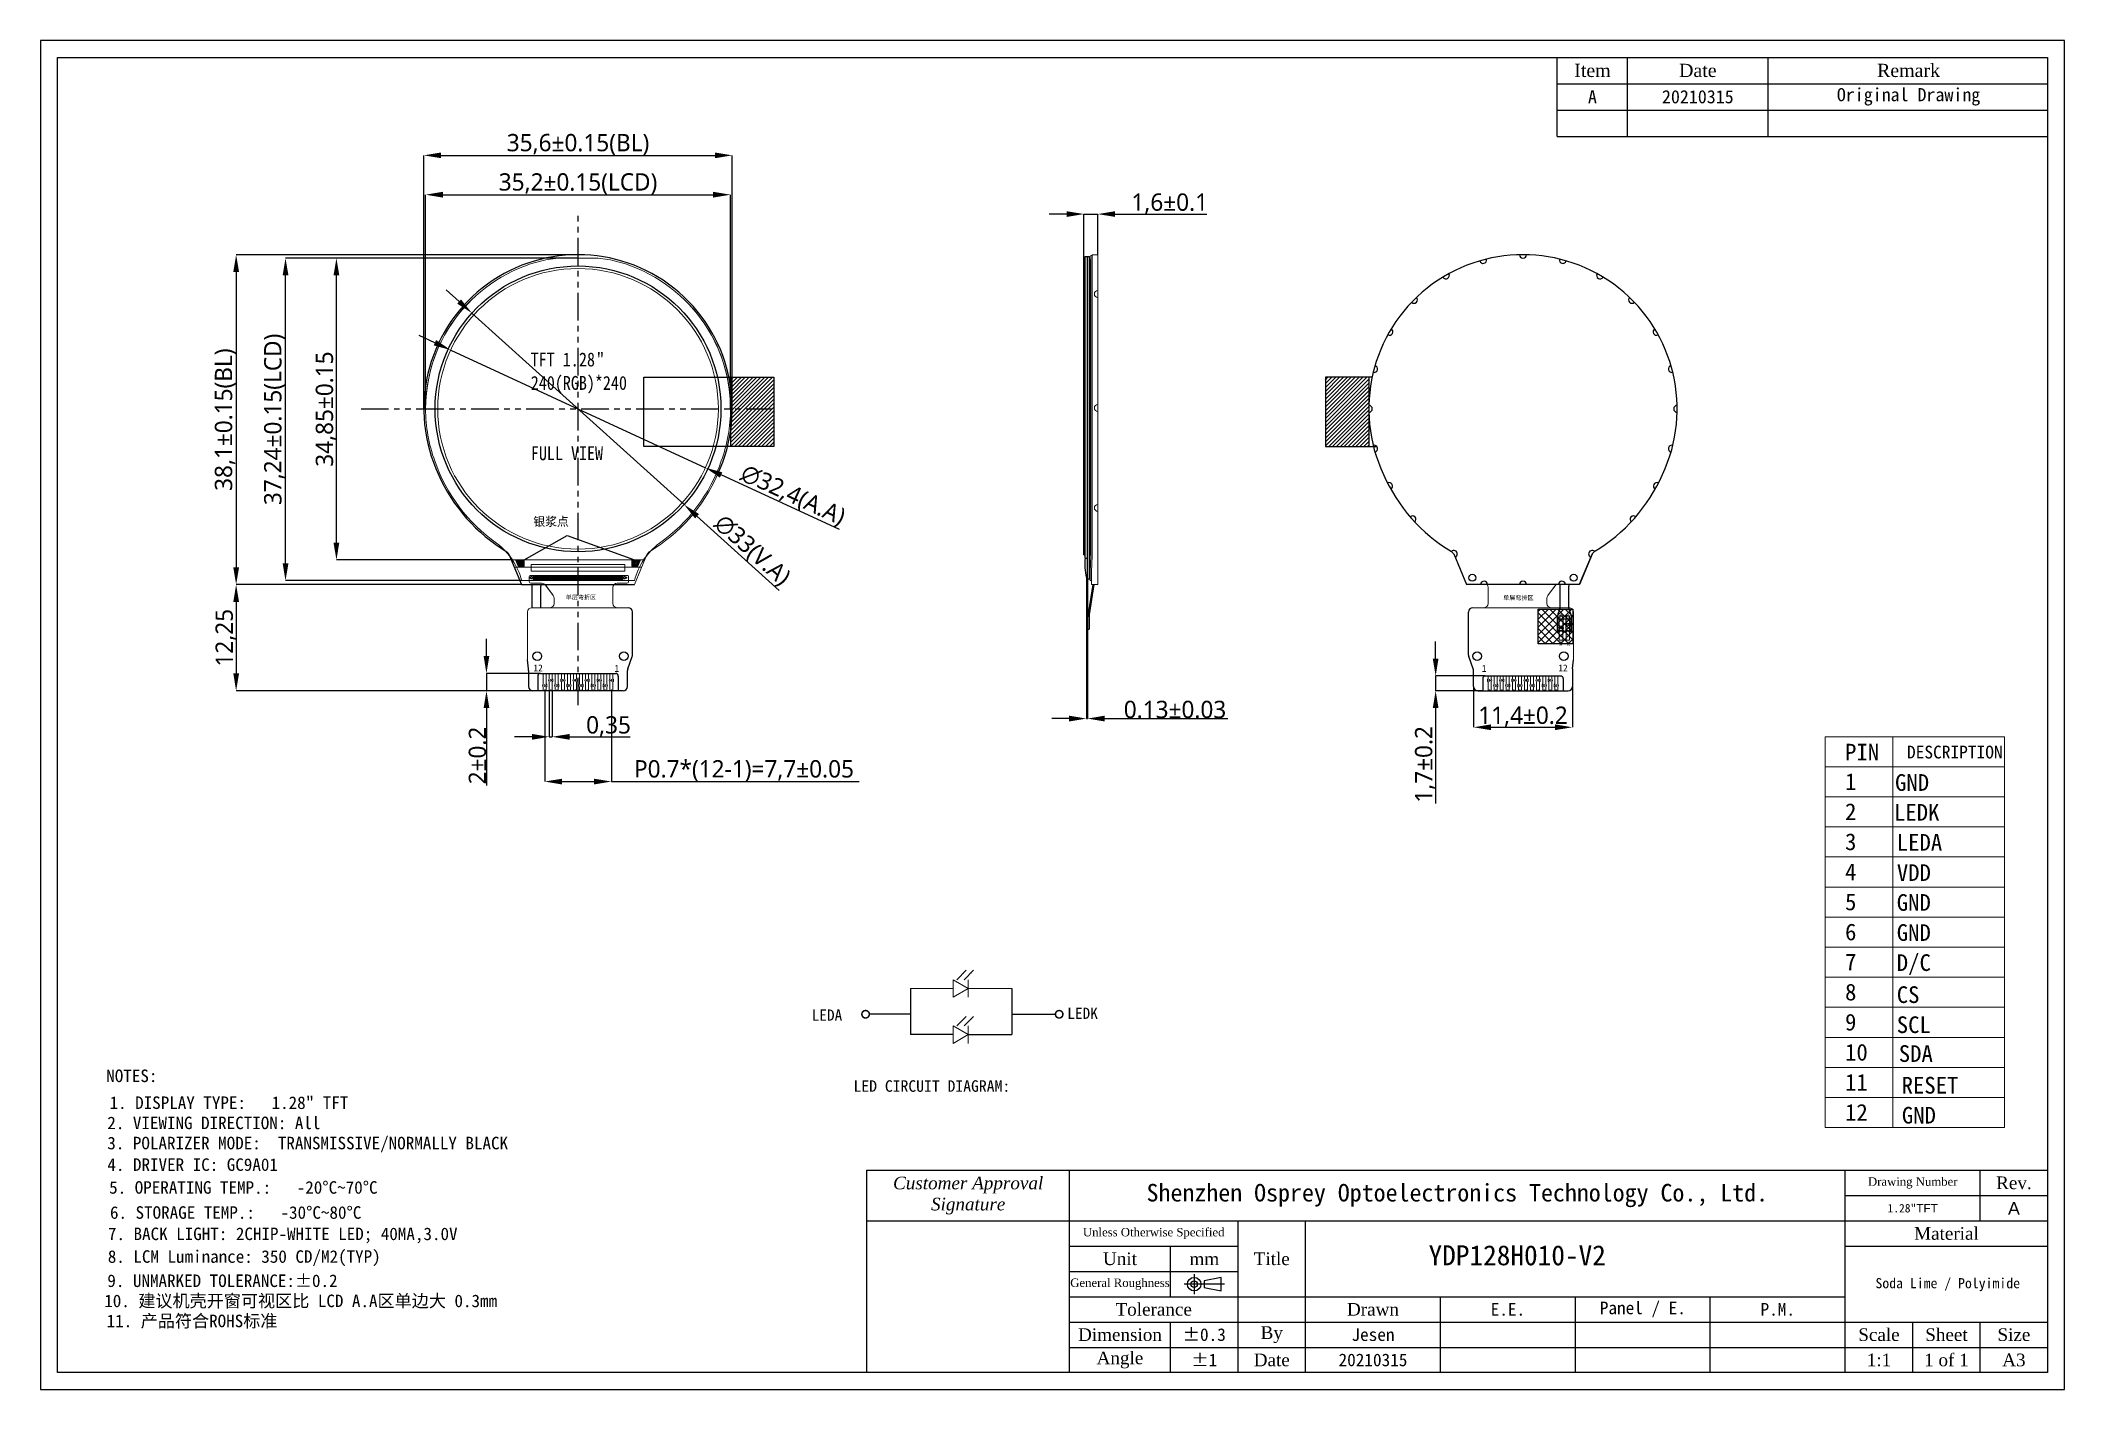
# Model space of a CAD drawing. Header units: millimetres. Extents: x 895 to 1129, y -39 to 116.
import ezdxf
from ezdxf.enums import TextEntityAlignment as Align
from ezdxf.lldxf.tags import DXFTag

# ---------------------------------------------------------------- set-up
doc = ezdxf.new("R2010")
doc.units = ezdxf.units.MM
doc.linetypes.add('PHANTOM', pattern=[63.5, 31.75, -6.35, 6.35, -6.35, 6.35, -6.35])
for name, color, linetype, lineweight in [('BEZEL', 4, 'Continuous', 20), ('CEN', 1, 'CENTER', 15), ('T-SHADING黑白双面胶', 5, 'Continuous', 18), ('图框', 7, 'Continuous', 0), ('扩散', 4, 'Continuous', 13)]:
    doc.layers.add(name, color=color, linetype=linetype, lineweight=lineweight)
for name, color, linetype in [('BL', 2, 'Continuous'), ('Bonding Pad', 30, 'Continuous'), ('Center', 1, 'CENTER'), ('DIM', 3, 'Continuous'), ('Dimension', 7, 'Continuous'), ('FPC', 30, 'Continuous'), ('Frame', 7, 'Continuous'), ('housing', 7, 'Continuous'), ('lcd', 4, 'Continuous'), ('圖框', 7, 'Continuous'), ('铁框', 232, 'Continuous')]:
    doc.layers.add(name, color=color, linetype=linetype)
doc.styles.add('Annotative', font='')
doc.styles.add('RD', font='', dxfattribs={"width": 0.8, "height": 1.8})
doc.styles.get("Standard").update_dxf_attribs({"font": ''})
doc.styles.add('宋体', font='')
doc.styles.add('标注', font='')
doc.styles.add('样式_1', font='times.ttf')
doc.styles.get('Annotative').set_extended_font_data('SimSun')
doc.styles.get('RD').set_extended_font_data('PMingLiU')
doc.styles.get('Standard').set_extended_font_data('SimSun')
doc.styles.get('宋体').set_extended_font_data('SimSun')
doc.styles.get('标注').set_extended_font_data('Microsoft YaHei')
tags = doc.linetypes.add('CENTER', pattern=[2, 1.25, -0.25, 0.25, -0.25]).pattern_tags.tags
tags[10:11] = [DXFTag(74, 4), DXFTag(75, 0), DXFTag(340, '0'), DXFTag(46, 0.0), DXFTag(50, 0.0), DXFTag(44, 0.0), DXFTag(45, 0.0)]
tags[8:9] = [DXFTag(74, 4), DXFTag(75, 0), DXFTag(340, '0'), DXFTag(46, 0.0), DXFTag(50, 0.0), DXFTag(44, 0.0), DXFTag(45, 0.0)]
tags[6:7] = [DXFTag(74, 4), DXFTag(75, 0), DXFTag(340, '0'), DXFTag(46, 0.0), DXFTag(50, 0.0), DXFTag(44, 0.0), DXFTag(45, 0.0)]
tags[4:5] = [DXFTag(74, 4), DXFTag(75, 0), DXFTag(340, '0'), DXFTag(46, 0.0), DXFTag(50, 0.0), DXFTag(44, 0.0), DXFTag(45, 0.0)]
doc.dimstyles.new('Glass', dxfattribs={"dimtxt": 5, "dimasz": 2, "dimexe": 0, "dimexo": 0, "dimgap": 0, "dimtad": 1, "dimdec": 8, "dimtxsty": '标注', "dimcen": 2.5, "dimclrd": 6, "dimclre": 6, "dimclrt": 6, "dimadec": 0, "dimazin": 0, "dimtfac": 1, "dimtmove": 0, "dimatfit": 3, "dimfxl": 1, "dimarcsym": 0})
doc.dimstyles.new('SH', dxfattribs={"dimscale": 1.4, "dimtxt": 2.5, "dimasz": 2.5, "dimexe": 1.25, "dimexo": 0.625, "dimtad": 0, "dimdec": 1, "dimzin": 0, "dimdsep": 46, "dimtxsty": 'RD', "dimcen": 2.5, "dimadec": 0, "dimazin": 0, "dimtfac": 0.6, "dimtdec": 4, "dimtmove": 0, "dimatfit": 3, "dimfxl": 1, "dimtolj": 1, "dimarcsym": 0})

msp = doc.modelspace()

# ---------------------------------------------------------------- texts
at = {"color": 7, "width": 0.85}
for s, p in [('TFT 1.', (951.6892162, 78.7096737)), ('28', (957.26747143, 78.7096737)), ('"', (959.27560409, 78.7096737)), ('240(RGB)*240', (951.70686581, 76.00263212)), ('FULL VIEW', (951.71765167, 67.88351879))]:
    msp.add_text(s, height=1.6, rotation=360, dxfattribs=at).set_placement(p)
at = {"linetype": 'Continuous', "lineweight": 0, "style": '宋体'}
for s, height, p in [('PIN', 1.929004893, (1103.43377555, 33.20422443)), ('DESCRIPTION', 1.476110325, (1110.5823126, 33.4390975)), ('1', 1.92900489, (1103.43377555, 29.80088089)), ('GND', 1.929004893, (1109.20414008, 29.69906367)), ('2', 1.92892628, (1103.43377555, 26.32867208)), ('LEDK', 1.929004893, (1109.0813921, 26.25275487)), ('3', 1.92892628, (1103.43377555, 22.85646328)), ('LEDA', 1.929004893, (1109.40206279, 22.787598)), ('4', 1.92892628, (1103.43377555, 19.38425447)), ('VDD', 1.929004893, (1109.41293801, 19.29211801)), ('5', 1.92892628, (1103.43377555, 15.91204566)), ('GND', 1.929004893, (1109.40206279, 15.84318039)), ('6', 1.92892628, (1103.43377555, 12.43983685)), ('GND', 1.929004893, (1109.40206279, 12.37097158)), ('7', 1.92892628, (1103.43377555, 8.96762804)), ('D/C', 1.929004893, (1109.40206279, 8.89876277)), ('8', 1.92892628, (1103.43377555, 5.49541924)), ('CS', 1.929004893, (1109.40206279, 5.2011814)), ('9', 1.92892628, (1103.43377555, 2.02321043)), ('SCL', 1.929004893, (1109.40206279, 1.72897259)), ('10', 1.928926278, (1103.43377555, -1.44899838)), ('SDA', 1.929004893, (1109.63580929, -1.60347888)), ('11', 1.928926278, (1103.43377555, -4.92120719)), ('RESET', 1.929004893, (1109.96197573, -5.26205445)), ('12', 1.928926278, (1103.43377555, -8.39341599)), ('GND', 1.929004893, (1109.99194471, -8.72038992))]:
    msp.add_text(s, height=height, dxfattribs=at).set_placement(p)
at = {"insert": (951.99896031, 61.28115314), "char_height": 1, "width": 7.2715630283, "attachment_point": 1, "style": 'Annotative'}
msp.add_mtext('银浆点', dxfattribs=at)
at = {"color": 3, "char_height": 0.8, "width": 1.8904385052, "style": '宋体'}
for s, insert, attachment_point in [('12', (951.99923201, 44.2827225), 1), ('1', (961.36716035, 44.23764206), 1), ('1', (1062.04482517, 44.23764206), 3), ('12', (1071.41275351, 44.2827225), 3)]:
    msp.add_mtext(s, dxfattribs=dict(at, insert=insert, attachment_point=attachment_point))
at = {"color": 7, "insert": (902.82819164, -12.73767228), "char_height": 1.447050567, "width": 38.9408180689, "attachment_point": 1, "style": '宋体'}
msp.add_mtext('4. DRIVER IC: GC9A01', dxfattribs=at)
at = {"layer": 'CEN', "color": 3, "style": '宋体'}
for s, p in [('LEDA', (984.13676423, 3.15500601)), ('LEDK', (1013.64375499, 3.36713722))]:
    msp.add_text(s, height=1.296, dxfattribs=at).set_placement(p)
at = {"layer": 'Dimension', "color": 7, "insert": (1055.35270492, -22.77287014), "char_height": 2.3144342439, "width": 256.1748690656, "attachment_point": 1, "style": '宋体'}
msp.add_mtext('YDP128H010-V2', dxfattribs=at)
at = {"layer": 'FPC', "color": 7, "lineweight": 5, "style": '样式_1'}
for p in [(955.7487979, 51.80335056), (1063.97148936, 51.75002629)]:
    msp.add_text('单层弯折区', height=0.49996875, dxfattribs=at).set_placement(p)
at = {"layer": 'FPC', "color": 0, "lineweight": 5, "style": '样式_1'}
msp.add_text('单层弯折区', height=0.49996875, dxfattribs=at).set_placement((1063.97148936, 51.75002629))
at = {"layer": 'FPC', "style": '宋体'}
for s, p in [('A', (1070.6514881, 49.89684139)), ('K', (1071.42858123, 49.89684139))]:
    msp.add_text(s, height=0.44982955, dxfattribs=at).set_placement(p, align=Align.MIDDLE_CENTER)
at = {"layer": 'FPC', "color": 7, "lineweight": 5, "char_height": 0.5, "width": 0.5, "attachment_point": 1, "style": 'RD'}
for s, insert in [('{\\fSimSun|b0|i0|c134|p2;A}', (1070.4663557, 46.94407238)), ('{\\fSimSun|b0|i0|c134|p2;K}', (1071.31892526, 46.93724236))]:
    msp.add_mtext(s, dxfattribs=dict(at, insert=insert))
at = {"layer": 'Frame', "color": 7, "attachment_point": 5, "style": '宋体'}
for s, insert, char_height in [('{\\fTimes New Roman|b0|i0|c0|p18;Item}', (1074.27097624, 112.87776398), 1.52064), ('{\\fTimes New Roman|b0|i0|c0|p18;Date}', (1086.43609624, 112.87776398), 1.52064), ('{\\fTimes New Roman|b0|i0|c0|p18;Remark}', (1110.76633624, 112.87776398), 1.52064), ('A', (1074.27097624, 109.83648398), 1.52064), ('20210315', (1086.43609624, 109.83648398), 1.52064), ('Original Drawing', (1110.76633624, 109.83648398), 1.52064), ('{\\fTimes New Roman|b0|i1|c0|p18;Customer Approval\\PSignature}', (1002.20036313, -17.03963506), 1.460422656), ('\\pxqj;{\\H0.83333x;Shenzhen Osprey Optoelectronics Technology Co., Ltd.}', (1058.67003916, -17.03963506), 2.434), ('{\\fTimes New Roman|b0|i0|c0|p18;Drawing Number}', (1111.24525478, -15.57921241), 0.973615104), ('{\\fTimes New Roman|b0|i0|c0|p18;Rev.}', (1122.92863602, -15.57921241), 1.460422656), ('1.28"{\\fArial|b0|i0|c0|p32;TFT}', (1111.24525478, -18.50005772), 0.973615104), ('{\\fArial|b0|i0|c0|p32;A}', (1122.92863602, -18.50005772), 1.460422656), ('{\\fTimes New Roman|b0|i0|c0|p18;Unless Otherwise Specified}', (1023.61989542, -21.42090303), 0.973615104), ('{\\fTimes New Roman|b0|i0|c0|p18;Material}', (1115.13971519, -21.42090303), 1.460422656), ('{\\fTimes New Roman|b0|i0|c0|p18;Unit}', (1019.725435, -24.34174834), 1.460422656), ('{\\fTimes New Roman|b0|i0|c0|p18;mm}', (1029.46158604, -24.34174834), 1.460422656), ('{\\fTimes New Roman|b0|i0|c0|p18;Title}', (1037.25050687, -24.34174834), 1.460422656), ('{\\fTimes New Roman|b0|i0|c0|p18;General Roughness}', (1019.725435, -27.26259365), 0.973615104), ('Soda Lime / Polyimide', (1115.28854758, -27.32417468), 1.1683381248), ('{\\fTimes New Roman|b0|i0|c0|p18;Tolerance}', (1023.61989542, -30.18343897), 1.460422656), ('{\\fTimes New Roman|b0|i0|c0|p18;Drawn}', (1048.93388812, -30.18343897), 1.460422656), ('E.E.', (1064.51172978, -30.18343897), 1.460422656), ('Panel / E.', (1080.08957145, -30.18343897), 1.460422656), ('P.M.', (1095.66741311, -30.18343897), 1.460422656), ('{\\fTimes New Roman|b0|i0|c0|p18;Dimension}', (1019.725435, -33.10428428), 1.460422656), ('%%p0.3', (1029.46158604, -33.10428428), 1.460422656), ('{\\fTimes New Roman|b0|i0|c0|p18;By}', (1037.25050687, -33.10428428), 1.460422656), ('Jesen', (1048.93388812, -33.10428428), 1.460422656), ('{\\fTimes New Roman|b0|i0|c0|p18;Scale}', (1107.35079436, -33.10428428), 1.460422656), ('{\\fTimes New Roman|b0|i0|c0|p18;Sheet}', (1115.13971519, -33.10428428), 1.460422656), ('{\\fTimes New Roman|b0|i0|c0|p18;Size}', (1122.92863602, -33.10428428), 1.460422656), ('{\\fTimes New Roman|b0|i0|c0|p18;Angle}', (1019.725435, -36.02512959), 1.460422656), ('%%p1', (1029.46158604, -36.02512959), 1.460422656), ('{\\fTimes New Roman|b0|i0|c0|p18;Date}', (1037.25050687, -36.02512959), 1.460422656), ('20210315', (1048.93388812, -36.02512959), 1.460422656), ('{\\fTimes New Roman|b0|i0|c0|p18;1:1}', (1107.35079436, -36.02512959), 1.460422656), ('{\\fTimes New Roman|b0|i0|c0|p18;1 of 1}', (1115.13971519, -36.02512959), 1.460422656), ('{\\fTimes New Roman|b0|i0|c0|p18;A3}', (1122.92863602, -36.02512959), 1.460422656)]:
    msp.add_mtext(s, dxfattribs=dict(at, insert=insert, char_height=char_height))
at = {"layer": '图框', "style": '宋体'}
for s, p in [('NOTES:', (902.69641138, -3.93190164)), ('1. DISPLAY TYPE:   1.28" TFT', (903.07754629, -7.03715607)), ('2. VIEWING DIRECTION: All', (902.81584596, -9.36651584)), ('3. POLARIZER MODE:  TRANSMISSIVE/NORMALLY BLACK', (902.81584596, -11.6958756)), ('5. OPERATING TEMP.:   -20%%DC~70%%DC', (903.02854244, -16.82112465)), ('6. STORAGE TEMP.:   -30%%DC~80%%DC', (903.12542645, -19.7166792)), ('7. BACK LIGHT: 2CHIP-WHITE LED; 40MA,3.0V', (902.89214335, -22.1783809)), ('8. LCM Luminance: 350 CD/M2(TYP)', (902.87652523, -24.80063279)), ('9. UNMARKED TOLERANCE:%%P0.2', (902.8225994, -27.59507884)), ('10. 建议机壳开窗可视区比 LCD A.A区单边大 0.3mm', (902.4633689, -29.9184078))]:
    msp.add_text(s, height=1.447050567, dxfattribs=at).set_placement(p)
at = {"layer": '图框', "insert": (902.7374125, -30.78824028), "char_height": 1.447050567, "width": 38.9408180689, "attachment_point": 1, "style": '宋体'}
msp.add_mtext('11. 产品符合ROHS标准', dxfattribs=at)
at = {"layer": '圖框', "style": '宋体'}
msp.add_text('LED CIRCUIT DIAGRAM:', height=1.3298110684, dxfattribs=at).set_placement((988.96439008, -5.05239956))

# ---------------------------------------------------------------- blocks, each defined once
blk = doc.blocks.new('*U24')
at = {"layer": 'Bonding Pad', "linetype": 'Continuous'}
blk.add_lwpolyline([(-0.04, 0.25), (0.04, 0.25), (0.04, -0.25), (-0.04, -0.25)], close=True, dxfattribs=at)
blk = doc.blocks.new('ty')
at = {"layer": '铁框'}
for p, q in [((1324.74, 462.96), (1326.22, 459.42)), ((1340.71, 462.96), (1339.23, 459.42)), ((1339.23, 459.42), (1326.22, 459.42))]:
    blk.add_line(p, q, dxfattribs=at)
at = {"layer": '铁框', "color": 4}
for centre in [(1326.88, 460.21), (1338.58, 460.21)]:
    blk.add_circle(centre, 0.4, dxfattribs=at)
at = {"layer": '铁框'}
for centre, radius, start, end in [((1332.73, 479.72), 17.8, 334.7896, 205.2104), ((1334.53, 480.03), 19.57, 203.7686, 239.127), ((1330.92, 480.03), 19.57, 300.873, 336.2314), ((1323.75, 462.29), 1.19, 33.9621, 51.6052), ((1341.7, 462.29), 1.19, 128.3948, 146.0379)]:
    blk.add_arc(centre, radius, start, end, dxfattribs=at)
at = {"layer": '铁框', "color": 4}
for centre, start, end in [((1328.12, 496.91), 195.6438, 14.3562), ((1332.73, 497.52), 180.6438, 359.3562), ((1337.33, 496.91), 165.6438, 344.3562), ((1323.83, 495.13), 210.6438, 29.3562), ((1341.63, 495.13), 150.6438, 329.3562), ((1320.14, 492.31), 225.6438, 44.3562), ((1345.31, 492.31), 135.6438, 314.3562), ((1317.31, 488.62), 240.6438, 59.3562), ((1348.14, 488.62), 120.6438, 299.3562), ((1315.53, 484.33), 255.6438, 74.3562), ((1349.92, 484.33), 105.6438, 284.3562), ((1314.93, 479.72), 270.6438, 89.3562), ((1350.53, 479.72), 90.6438, 269.3562), ((1315.53, 475.11), 285.6438, 104.3562), ((1349.92, 475.11), 75.6438, 254.3562), ((1317.27, 470.8), 298.7169, 117.5459), ((1348.18, 470.8), 62.4541, 241.2831), ((1319.97, 466.96), 312.4771, 131.3061), ((1345.49, 466.96), 48.6939, 227.5229), ((1324.74, 462.96), 292.6835, 134.2038), ((1340.71, 462.96), 45.7962, 247.3148), ((1328.23, 459.42), 0, 180), ((1332.73, 459.42), 0, 180), ((1337.23, 459.42), 0, 180)]:
    blk.add_arc(centre, 0.4, start, end, dxfattribs=at)
blk = doc.blocks.new('*D44')
at = {"color": 6, "lineweight": -2}
for p, q in [((939.36, 73.81), (939.36, 103.08)), ((941.36, 103.08), (972.96, 103.08)), ((974.96, 73.81), (974.96, 103.08))]:
    blk.add_line(p, q, dxfattribs=at)
at = {"color": 6}
for points in [[(941.36, 103.41), (941.36, 102.75), (939.36, 103.08)], [(972.96, 103.41), (972.96, 102.75), (974.96, 103.08)]]:
    blk.add_solid(points, dxfattribs=at)
at = {"layer": 'Defpoints', "color": 0}
for p in [(974.96, 103.08), (939.36, 73.81), (974.96, 73.81)]:
    blk.add_point(p, dxfattribs=at)
at = {"color": 6, "insert": (957.16, 104.33), "char_height": 2, "attachment_point": 5, "style": '标注'}
blk.add_mtext('35,6%%P0.15(BL)', dxfattribs=at)
blk = doc.blocks.new('*D45')
at = {"color": 6, "lineweight": -2}
for p, q in [((939.56, 73.81), (939.56, 98.54)), ((941.56, 98.54), (972.76, 98.54)), ((974.76, 73.81), (974.76, 98.54))]:
    blk.add_line(p, q, dxfattribs=at)
at = {"color": 6}
for points in [[(941.56, 98.87), (941.56, 98.2), (939.56, 98.54)], [(972.76, 98.87), (972.76, 98.2), (974.76, 98.54)]]:
    blk.add_solid(points, dxfattribs=at)
at = {"layer": 'Defpoints', "color": 0}
for p in [(974.76, 98.54), (939.56, 73.81), (974.76, 73.81)]:
    blk.add_point(p, dxfattribs=at)
at = {"color": 6, "insert": (957.16, 99.79), "char_height": 2, "attachment_point": 5, "style": '标注'}
blk.add_mtext('35,2%%p0.15(LCD)', dxfattribs=at)
blk = doc.blocks.new('*D46')
at = {"color": 6, "lineweight": -2}
for p, q in [((957.16, 91.61), (917.69, 91.61)), ((917.69, 89.61), (917.69, 55.51)), ((950.65, 53.51), (917.69, 53.51))]:
    blk.add_line(p, q, dxfattribs=at)
at = {"color": 6}
for points in [[(917.36, 89.61), (918.03, 89.61), (917.69, 91.61)], [(917.36, 55.51), (918.03, 55.51), (917.69, 53.51)]]:
    blk.add_solid(points, dxfattribs=at)
at = {"layer": 'Defpoints', "color": 0}
for p in [(957.16, 91.61), (917.69, 53.51), (950.65, 53.51)]:
    blk.add_point(p, dxfattribs=at)
at = {"color": 6, "insert": (916.45, 72.56), "char_height": 2, "attachment_point": 5, "rotation": 90, "style": '标注'}
blk.add_mtext('38,1%%p0.15(BL)', dxfattribs=at)
blk = doc.blocks.new('*D47')
at = {"color": 6, "lineweight": -2}
for p, q in [((957.16, 91.21), (929.27, 91.21)), ((929.27, 58.36), (929.27, 89.21)), ((949.59, 56.36), (929.27, 56.36))]:
    blk.add_line(p, q, dxfattribs=at)
at = {"color": 6}
for points in [[(928.93, 89.21), (929.6, 89.21), (929.27, 91.21)], [(928.93, 58.36), (929.6, 58.36), (929.27, 56.36)]]:
    blk.add_solid(points, dxfattribs=at)
at = {"layer": 'Defpoints', "color": 0}
for p in [(929.27, 91.21), (957.16, 91.21), (949.59, 56.36)]:
    blk.add_point(p, dxfattribs=at)
at = {"color": 6, "insert": (928.06, 73.78), "char_height": 2, "attachment_point": 5, "rotation": 90, "style": '标注'}
blk.add_mtext('34,85%%p0.15', dxfattribs=at)
blk = doc.blocks.new('*D48')
at = {"color": 6, "lineweight": -2}
for p, q in [((957.16, 91.21), (923.39, 91.21)), ((923.39, 55.97), (923.39, 89.21)), ((950.66, 53.97), (923.39, 53.97))]:
    blk.add_line(p, q, dxfattribs=at)
at = {"color": 6}
for points in [[(923.06, 89.21), (923.73, 89.21), (923.39, 91.21)], [(923.06, 55.97), (923.73, 55.97), (923.39, 53.97)]]:
    blk.add_solid(points, dxfattribs=at)
at = {"layer": 'Defpoints', "color": 0}
for p in [(923.39, 91.21), (957.16, 91.21), (950.66, 53.97)]:
    blk.add_point(p, dxfattribs=at)
at = {"color": 6, "insert": (922.14, 72.59), "char_height": 2, "attachment_point": 5, "rotation": 90, "style": '标注'}
blk.add_mtext('37,24%%p0.15(LCD)', dxfattribs=at)
blk = doc.blocks.new('*D49')
at = {"color": 6, "lineweight": -2}
for p, q in [((1013.57, 96.3), (1011.57, 96.3)), ((1015.57, 91.01), (1015.57, 96.3)), ((1015.57, 96.3), (1017.17, 96.3)), ((1017.17, 91.61), (1017.17, 96.3)), ((1019.17, 96.3), (1029.77, 96.3))]:
    blk.add_line(p, q, dxfattribs=at)
at = {"color": 6}
for points in [[(1013.57, 96.63), (1013.57, 95.97), (1015.57, 96.3)], [(1019.17, 96.63), (1019.17, 95.97), (1017.17, 96.3)]]:
    blk.add_solid(points, dxfattribs=at)
at = {"layer": 'Defpoints', "color": 0}
for p in [(1017.17, 96.3), (1017.17, 91.61), (1015.57, 91.01)]:
    blk.add_point(p, dxfattribs=at)
at = {"color": 6, "insert": (1025.47, 97.5), "char_height": 2, "attachment_point": 5, "style": '标注'}
blk.add_mtext('1,6%%p0.1', dxfattribs=at)
blk = doc.blocks.new('*D50')
at = {"color": 6, "lineweight": -2}
for p, q in [((940.64, 81.44), (938.82, 82.28)), ((942.46, 80.6), (971.87, 67.01)), ((987.33, 59.87), (973.68, 66.17))]:
    blk.add_line(p, q, dxfattribs=at)
at = {"color": 6}
for points in [[(940.78, 81.75), (940.5, 81.14), (942.46, 80.6)], [(973.82, 66.48), (973.54, 65.87), (971.87, 67.01)]]:
    blk.add_solid(points, dxfattribs=at)
at = {"layer": 'Defpoints', "color": 0}
for p in [(942.46, 80.6), (971.87, 67.01)]:
    blk.add_point(p, dxfattribs=at)
at = {"color": 6, "insert": (981.93, 63.73), "char_height": 2, "attachment_point": 5, "rotation": 335.1959, "style": '标注'}
blk.add_mtext('∅32,4(A.A)', dxfattribs=at)
blk = doc.blocks.new('*D51')
at = {"color": 6, "lineweight": -2}
for p, q in [((943.43, 86.21), (941.95, 87.55)), ((944.91, 84.87), (969.41, 62.75)), ((980.37, 52.85), (970.89, 61.41))]:
    blk.add_line(p, q, dxfattribs=at)
at = {"color": 6}
for points in [[(943.65, 86.45), (943.21, 85.96), (944.91, 84.87)], [(971.12, 61.66), (970.67, 61.16), (969.41, 62.75)]]:
    blk.add_solid(points, dxfattribs=at)
at = {"layer": 'Defpoints', "color": 0}
for p in [(944.91, 84.87), (969.41, 62.75)]:
    blk.add_point(p, dxfattribs=at)
at = {"color": 6, "insert": (977.21, 57.39), "char_height": 2, "attachment_point": 5, "rotation": 317.922, "style": '标注'}
blk.add_mtext('∅33(V.A)', dxfattribs=at)
blk = doc.blocks.new('*D54')
at = {"color": 6, "lineweight": -2}
for p, q in [((1056.17, 44.96), (1056.17, 46.96)), ((1061.9, 42.96), (1056.17, 42.96)), ((1056.17, 42.96), (1056.17, 41.26)), ((1061.6, 41.26), (1056.17, 41.26)), ((1056.17, 39.26), (1056.17, 28.23))]:
    blk.add_line(p, q, dxfattribs=at)
at = {"color": 6}
for points in [[(1055.84, 44.96), (1056.5, 44.96), (1056.17, 42.96)], [(1055.84, 39.26), (1056.5, 39.26), (1056.17, 41.26)]]:
    blk.add_solid(points, dxfattribs=at)
at = {"layer": 'Defpoints', "color": 0}
for p in [(1061.9, 42.96), (1056.17, 41.26), (1061.6, 41.26)]:
    blk.add_point(p, dxfattribs=at)
at = {"color": 6, "insert": (1054.96, 32.75), "char_height": 2, "attachment_point": 5, "rotation": 90, "style": '标注'}
blk.add_mtext('1,7%%p0.2', dxfattribs=at)
blk = doc.blocks.new('*D55')
at = {"color": 6, "lineweight": -2}
for p, q in [((946.59, 45.26), (946.59, 47.26)), ((952.81, 43.26), (946.59, 43.26)), ((946.59, 43.26), (946.59, 41.26)), ((952.51, 41.26), (946.59, 41.26)), ((946.59, 39.26), (946.59, 30.3))]:
    blk.add_line(p, q, dxfattribs=at)
at = {"color": 6}
for points in [[(946.26, 45.26), (946.92, 45.26), (946.59, 43.26)], [(946.26, 39.26), (946.92, 39.26), (946.59, 41.26)]]:
    blk.add_solid(points, dxfattribs=at)
at = {"layer": 'Defpoints', "color": 0}
for p in [(946.59, 43.26), (952.81, 43.26), (952.51, 41.26)]:
    blk.add_point(p, dxfattribs=at)
at = {"color": 6, "insert": (945.56, 33.78), "char_height": 2, "attachment_point": 5, "rotation": 90, "style": '标注'}
blk.add_mtext('2%%p0.2', dxfattribs=at)
blk = doc.blocks.new('*D56')
at = {"color": 6, "lineweight": -2}
for p, q in [((953.84, 41.26), (953.84, 35.94)), ((954.19, 41.26), (954.19, 35.94)), ((951.84, 35.94), (949.84, 35.94)), ((953.84, 35.94), (954.19, 35.94)), ((956.19, 35.94), (963.17, 35.94))]:
    blk.add_line(p, q, dxfattribs=at)
at = {"color": 6}
for points in [[(951.84, 36.27), (951.84, 35.6), (953.84, 35.94)], [(956.19, 36.27), (956.19, 35.6), (954.19, 35.94)]]:
    blk.add_solid(points, dxfattribs=at)
at = {"layer": 'Defpoints', "color": 0}
for p in [(953.84, 41.26), (954.19, 41.26), (954.19, 35.94)]:
    blk.add_point(p, dxfattribs=at)
at = {"color": 6, "insert": (960.68, 37.14), "char_height": 2, "attachment_point": 5, "style": '标注'}
blk.add_mtext('0,35', dxfattribs=at)
blk = doc.blocks.new('*D57')
at = {"color": 6, "lineweight": -2}
for p, q in [((953.31, 41.26), (953.31, 30.77)), ((961.01, 41.26), (961.01, 30.77)), ((955.31, 30.77), (959.01, 30.77)), ((961.01, 30.77), (989.63, 30.77))]:
    blk.add_line(p, q, dxfattribs=at)
at = {"color": 6}
for points in [[(955.31, 31.1), (955.31, 30.44), (953.31, 30.77)], [(959.01, 31.1), (959.01, 30.44), (961.01, 30.77)]]:
    blk.add_solid(points, dxfattribs=at)
at = {"layer": 'Defpoints', "color": 0}
for p in [(953.31, 41.26), (961.01, 41.26), (961.01, 30.77)]:
    blk.add_point(p, dxfattribs=at)
at = {"color": 6, "insert": (976.32, 32.02), "char_height": 2, "attachment_point": 5, "style": '标注'}
blk.add_mtext('P0.7*(12-1)=7,7%%p0.05', dxfattribs=at)
blk = doc.blocks.new('*D58')
at = {"color": 6, "lineweight": -2}
for p, q in [((950.65, 53.51), (917.69, 53.51)), ((917.69, 51.51), (917.69, 43.26)), ((951.96, 41.26), (917.69, 41.26))]:
    blk.add_line(p, q, dxfattribs=at)
at = {"color": 6}
for points in [[(917.36, 51.51), (918.03, 51.51), (917.69, 53.51)], [(917.36, 43.26), (918.03, 43.26), (917.69, 41.26)]]:
    blk.add_solid(points, dxfattribs=at)
at = {"layer": 'Defpoints', "color": 0}
for p in [(950.65, 53.51), (917.69, 41.26), (951.96, 41.26)]:
    blk.add_point(p, dxfattribs=at)
at = {"color": 6, "insert": (916.49, 47.38), "char_height": 2, "attachment_point": 5, "rotation": 90, "style": '标注'}
blk.add_mtext('12,25', dxfattribs=at)
blk = doc.blocks.new('*D59')
at = {"color": 6, "lineweight": -2}
for p, q in [((1060.55, 41.76), (1060.55, 37.04)), ((1071.95, 41.76), (1071.95, 37.04)), ((1062.55, 37.04), (1069.95, 37.04))]:
    blk.add_line(p, q, dxfattribs=at)
at = {"color": 6}
for points in [[(1062.55, 37.37), (1062.55, 36.71), (1060.55, 37.04)], [(1069.95, 37.37), (1069.95, 36.71), (1071.95, 37.04)]]:
    blk.add_solid(points, dxfattribs=at)
at = {"layer": 'Defpoints', "color": 0}
for p in [(1060.55, 41.76), (1071.95, 41.76), (1071.95, 37.04)]:
    blk.add_point(p, dxfattribs=at)
at = {"color": 6, "insert": (1066.25, 38.25), "char_height": 2, "attachment_point": 5, "style": '标注'}
blk.add_mtext('11,4%%p0.2', dxfattribs=at)
blk = doc.blocks.new('*D60')
at = {"color": 6, "lineweight": -2}
for p, q in [((1015.85, 41.26), (1015.85, 38.04)), ((1015.97, 41.26), (1015.97, 38.04)), ((1013.85, 38.04), (1011.85, 38.04)), ((1015.85, 38.04), (1015.97, 38.04)), ((1017.97, 38.04), (1032.19, 38.04))]:
    blk.add_line(p, q, dxfattribs=at)
at = {"color": 6}
for points in [[(1013.85, 38.38), (1013.85, 37.71), (1015.85, 38.04)], [(1017.97, 38.38), (1017.97, 37.71), (1015.97, 38.04)]]:
    blk.add_solid(points, dxfattribs=at)
at = {"layer": 'Defpoints', "color": 0}
for p in [(1015.85, 41.26), (1015.97, 41.26), (1015.97, 38.04)]:
    blk.add_point(p, dxfattribs=at)
at = {"color": 6, "insert": (1026.08, 39.08), "char_height": 2, "attachment_point": 5, "style": '标注'}
blk.add_mtext('0.13%%p0.03', dxfattribs=at)

# ---------------------------------------------------------------- dimensions: what is measured, and where the dimension line sits
for base, p1, p2, text, picture, middle in [((974.9609800372, 103.0790985932), (939.3609800372, 73.8083170438), (974.9609800372, 73.8083170438), '<>%%P0.15(BL)', '*D44', (957.1609800372, 103.0790985932)), ((974.7609800372, 98.5363281457), (939.5609800372, 73.8083170438), (974.7609800372, 73.8083170438), '<>%%p0.15(LCD)', '*D45', (957.1609800372, 98.5363281457)), ((1017.16814278, 96.29897947), (1015.56814278, 91.00831704), (1017.16814278, 91.60831704), '<>%%p0.1', '*D49', (1025.46769088, 96.29897947))]:
    dim = msp.add_linear_dim(base=base, p1=p1, p2=p2, text=text, dimstyle='Glass', override={"dimtxt": 2})
    dim.commit()
    dim.dimension.update_dxf_attribs({"geometry": picture, "text_midpoint": middle, "dimtype": 160})
for base, p1, p2, text, picture, middle in [((917.69444229, 53.50828265), (957.16098004, 91.60831704), (950.65328274, 53.50828265), '<>%%p0.15(BL)', '*D46', (917.69444229, 72.55829985)), ((923.39263176, 91.20831704), (950.66098004, 53.96831826), (957.16098004, 91.20831704), '<>%%p0.15(LCD)', '*D48', (923.39263176, 72.58831765)), ((929.26615003, 91.20831704), (949.59038372, 56.35831826), (957.16098004, 91.20831704), '<>%%p0.15', '*D47', (929.26615003, 73.78331765)), ((946.5895473, 43.25828265), (952.51098004, 41.25828265), (952.81098004, 43.25828265), '<>%%p0.2', '*D55', (946.5895473, 33.7799095))]:
    dim = msp.add_linear_dim(base=base, p1=p1, p2=p2, angle=90, text=text, dimstyle='Glass', override={"dimtxt": 2, "dimdec": 2})
    dim.commit()
    dim.dimension.update_dxf_attribs({"geometry": picture, "text_midpoint": middle, "dimtype": 160})
for p1, p2, text, override, picture, middle in [((944.91413715, 84.86566027), (969.40782292, 62.75097381), '<>(V.A)', {"dimtxt": 2, "dimdec": 1, "dimcen": 0}, '*D51', (977.20740769, 57.38500172)), ((942.4554687, 80.60448775), (971.86649138, 67.01214634), '<>(A.A)', {"dimtxt": 2, "dimtih": 0, "dimtoh": 0, "dimdec": 1, "dimcen": 0}, '*D50', (981.93319657, 63.73026204))]:
    dim = msp.add_diameter_dim_2p(p1=p1, p2=p2, text=text, dimstyle='Glass', override=override)
    dim.commit()
    dim.dimension.update_dxf_attribs({"geometry": picture, "text_midpoint": middle})
dim = msp.add_linear_dim(base=(917.69444229, 41.25828265), p1=(950.65328274, 53.50828265), p2=(951.96098004, 41.25828265), angle=90, dimstyle='Glass', override={"dimtxt": 2, "dimdec": 2})
dim.commit()
dim.dimension.update_dxf_attribs({"geometry": '*D58', "text_midpoint": (916.48914855, 47.38328265)})
dim = msp.add_linear_dim(base=(1056.16976076, 41.25828265), p1=(1061.90100548, 42.95828265), p2=(1061.60100548, 41.25828265), angle=90, text='<>%%p0.2', dimstyle='Glass', override={"dimtxt": 2, "dimdec": 2})
dim.commit()
dim.dimension.update_dxf_attribs({"geometry": '*D54', "text_midpoint": (1054.96446702, 32.74633946)})
dim = msp.add_linear_dim(base=(954.18598004, 35.93545472), p1=(953.83598004, 41.25828265), p2=(954.18598004, 41.25828265), dimstyle='Glass', override={"dimtxt": 2, "dimdec": 2})
dim.commit()
dim.dimension.update_dxf_attribs({"geometry": '*D56', "text_midpoint": (960.67661916, 37.13558384)})
for base, p1, p2, text, picture, middle in [((961.01098004, 30.76984245), (953.31098004, 41.25828265), (961.01098004, 41.25828265), 'P0.7*(12-1)=<>%%p0.05', '*D57', (976.32214853, 32.01903548)), ((1015.96814278, 38.04271824), (1015.84814278, 41.25828265), (1015.96814278, 41.25828265), '0.13%%p0.03', '*D60', (1026.08047332, 39.08145291)), ((1071.95100548, 37.04091558), (1060.55100548, 41.75828265), (1071.95100548, 41.75828265), '<>%%p0.2', '*D59', (1066.25100548, 38.24620932))]:
    dim = msp.add_linear_dim(base=base, p1=p1, p2=p2, text=text, dimstyle='Glass', override={"dimtxt": 2, "dimdec": 2})
    dim.commit()
    dim.dimension.update_dxf_attribs({"geometry": picture, "text_midpoint": middle})

# ---------------------------------------------------------------- hatches: boundary and pattern name
h = msp.add_hatch()
h.set_pattern_fill('ANSI31', color=3, scale=0.1, style=0)
h.set_pattern_definition([(45, (175.88034, -10.0978), (-0.2245064, 0.2245064), [])])
h.paths.add_polyline_path([(979.76098004, 77.46191939), (974.76098004, 77.46191939), (974.76098004, 69.46191939), (979.76098004, 69.46191939)])
h = msp.add_hatch()
h.set_pattern_fill('ANSI31', color=3, scale=0.1, style=0)
h.paths.add_polyline_path([(1043.45101167, 69.46191939), (1048.45101167, 69.46191939), (1048.45101167, 77.46191939), (1043.45101167, 77.46191939)])
h = msp.add_hatch()
h.set_pattern_fill('ANSI37', color=2, scale=0.2, style=0)
h.set_pattern_definition([(45, (23.95955, -3.106), (-0.4490128, 0.4490128), []), (135, (23.95955, -3.106), (-0.4490128, -0.4490128), [])])
h.paths.add_polyline_path([(1067.99815251, 46.69289206), (1071.99815251, 46.69289206), (1071.99815251, 50.69289206), (1067.99815251, 50.69289206)])

# ---------------------------------------------------------------- linework, layer by layer
at = {"color": 1, "linetype": 'PHANTOM', "ltscale": 0.1}
for p, q in [((957.16098004, 39.57587987), (957.16098004, 96.67669972)), ((932.12427198, 73.80831704), (979.56385504, 73.80831704))]:
    msp.add_line(p, q, dxfattribs=at)
at = {"color": 3, "lineweight": 0}
for p, q in [((955.42892923, 91.20831704), (958.89303084, 91.20831704)), ((964.73157636, 56.35831826), (949.59038372, 56.35831826)), ((963.66098004, 53.96831826), (950.66098004, 53.96831826))]:
    msp.add_line(p, q, dxfattribs=at)
at = {"color": 3}
for p, q in [((974.76098004, 77.46191939), (974.76098004, 69.46191939)), ((1048.45101167, 77.46191939), (1048.45101167, 69.46191939))]:
    msp.add_line(p, q, dxfattribs=at)
for p, q in [((950.96038442, 56.3583186), (955.92095413, 59.18314161)), ((955.92095413, 59.18314161), (963.68830648, 56.3583186)), ((951.96098004, 41.25828265), (951.96098004, 41.25828265)), ((1071.45100548, 41.25828265), (1071.45100548, 41.25828265))]:
    msp.add_line(p, q)
at = {"linetype": 'Continuous', "lineweight": 0}
for p, q in [((949.96038372, 56.35831826), (950.96038372, 56.35831826)), ((950.26038372, 55.65831826), (949.96038372, 56.35831826)), ((949.96440015, 56.34894659), (949.97377183, 56.35831826)), ((950.01743316, 56.2252029), (950.15054852, 56.35831826)), ((950.07046617, 56.10145921), (950.32732522, 56.35831826)), ((950.12349918, 55.97771553), (950.50410191, 56.35831826)), ((950.17653219, 55.85397184), (950.68087861, 56.35831826)), ((950.22956519, 55.73022815), (950.85765531, 56.35831826)), ((950.334432, 55.65831826), (950.96038372, 56.28426998)), ((950.5112087, 55.65831826), (950.96038372, 56.10749329)), ((950.96038372, 56.35831826), (950.96038372, 55.65831826)), ((963.36157636, 56.31109395), (963.40880067, 56.35831826)), ((963.36157636, 56.13431725), (963.58557737, 56.35831826)), ((963.36157636, 55.95754056), (963.76235406, 56.35831826)), ((963.36157636, 55.78076386), (963.93913076, 56.35831826)), ((964.36157636, 56.35831826), (963.36157636, 56.35831826)), ((963.36157636, 56.35831826), (963.36157636, 55.65831826)), ((963.41590745, 55.65831826), (964.11590745, 56.35831826)), ((963.59268415, 55.65831826), (964.29268415, 56.35831826)), ((963.76946084, 55.65831826), (964.28066299, 56.16952041)), ((964.06157636, 55.65831826), (964.36157636, 56.35831826)), ((950.96038372, 55.65831826), (950.26038372, 55.65831826)), ((950.68798539, 55.65831826), (950.96038372, 55.93071659)), ((950.86476209, 55.65831826), (950.96038372, 55.7539399)), ((951.76098004, 55.81831826), (962.56098004, 55.81831826)), ((951.76098004, 55.06831826), (951.76098004, 55.81831826)), ((962.56098004, 55.06831826), (951.76098004, 55.06831826)), ((962.56098004, 55.81831826), (962.56098004, 55.06831826)), ((963.36157636, 55.65831826), (964.06157636, 55.65831826)), ((963.94623754, 55.65831826), (964.14808047, 55.86016119)), ((1108.9401156, -9.18575526), (1108.9401156, 35.95295924)), ((1101.15477608, 32.48075043), (1121.8448033, 32.48075043)), ((1101.15477608, 29.00854162), (1121.8448033, 29.00854162)), ((1101.15477608, 25.53633282), (1121.8448033, 25.53633282)), ((1101.15477608, 22.06412401), (1121.8448033, 22.06412401)), ((1101.15477608, 18.5919152), (1121.8448033, 18.5919152)), ((1101.15477608, 15.11970639), (1121.8448033, 15.11970639)), ((1101.15477608, 11.64749758), (1121.8448033, 11.64749758)), ((1101.15477608, 8.17528878), (1121.8448033, 8.17528878)), ((1101.15477608, 4.70307997), (1121.8448033, 4.70307997)), ((1101.15477608, 1.23087116), (1121.8448033, 1.23087116)), ((1101.15477608, -2.24133765), (1121.8448033, -2.24133765)), ((1101.15477608, -5.71354645), (1121.8448033, -5.71354645)), ((1101.15477608, -9.18575526), (1121.8448033, -9.18575526))]:
    msp.add_line(p, q, dxfattribs=at)
at = {"color": 30}
for p, q in [((952.51098004, 42.95828265), (952.51098004, 41.25828265)), ((952.81098004, 43.25828265), (961.51098004, 43.25828265)), ((961.81098004, 42.95828265), (961.81098004, 41.25828265)), ((1061.60100548, 42.65828265), (1061.60100548, 41.25828265)), ((1070.60100548, 42.95828265), (1061.90100548, 42.95828265)), ((1070.90100548, 42.65828265), (1070.90100548, 41.25828265)), ((952.31098004, 41.25828265), (952.18598004, 41.25828265)), ((1071.10100548, 41.25828265), (1071.22600548, 41.25828265))]:
    msp.add_line(p, q, dxfattribs=at)
at = {"color": 3}
msp.add_lwpolyline([(964.76098004, 77.46191939), (979.76098004, 77.46191939), (979.76098004, 69.46191939), (964.76098004, 69.46191939)], close=True, dxfattribs=at)
at = {"color": 3, "elevation": 0}
msp.add_lwpolyline([(1048.83001314, 77.46191939), (1043.45101167, 77.46191939), (1043.45101167, 69.46191939), (1049.36100743, 69.46191939)], dxfattribs=at)
at = {"color": 2}
msp.add_lwpolyline([(1067.99815251, 50.69289206), (1071.99815251, 50.69289206), (1071.99815251, 46.69289206), (1067.99815251, 46.69289206)], close=True, dxfattribs=at)
at = {"linetype": 'Continuous', "lineweight": 0}
msp.add_lwpolyline([(1101.15477608, -9.18575526), (1101.15477608, 35.95295924), (1121.8448033, 35.95295924), (1121.8448033, -9.18575526)], dxfattribs=at)
at = {"color": 3, "lineweight": 0}
for centre, radius, start, end in [((955.42892923, 81.20831704), 10, 90, 103.1735511073), ((958.89303084, 81.20831704), 10, 76.8264488927, 90), ((957.16098004, 73.80831704), 17.6, 103.1735511073, 180), ((957.16098004, 73.80831704), 17.6, 0, 76.8264488927), ((957.16098004, 73.80831704), 17.6, 133.6264943799, 180), ((957.16098004, 73.80831704), 17.6, 0, 46.3735056201), ((957.16098004, 73.80831704), 17.6, 180, 200), ((957.16098004, 73.80831704), 17.6, 180, 200), ((957.16098004, 73.80831704), 17.6, 340, 0), ((957.16098004, 73.80831704), 17.6, 340, 0), ((958.93517443, 74.10755893), 19.37228084, 199.0369108116, 234.719569492), ((958.93517443, 74.10755893), 19.37228084, 199.0369108116, 234.719569492), ((955.38678564, 74.10755893), 19.37228084, 305.280430508, 340.9630891884), ((955.38678564, 74.10755893), 19.37228084, 305.280430508, 340.9630891884), ((943.09507303, 52.01396933), 7.81424524, 14.4834766969, 53.4727148697), ((943.09507303, 52.01396933), 7.81424524, 33.7763435678, 53.4727148697), ((971.22688705, 52.01396933), 7.81424524, 126.5272851303, 165.5165233031), ((971.22688705, 52.01396933), 7.81424524, 126.5272851303, 146.2236564322)]:
    msp.add_arc(centre, radius, start, end, dxfattribs=at)
at = {"color": 30}
for centre, start, end in [((952.81098004, 42.95828265), 90, 180.0000000001), ((961.51098004, 42.95828265), 360, 90.0000000001), ((1061.90100548, 42.65828265), 89.9999999999, 180), ((1070.60100548, 42.65828265), 359.9999999999, 90)]:
    msp.add_arc(centre, 0.3, start, end, dxfattribs=at)
at = {"layer": 'BEZEL', "color": 1}
for p, q in [((1017.16814278, 91.60831704), (1016.49814278, 91.60831704)), ((1016.49814278, 91.60831704), (1016.49814278, 56.82831704)), ((1017.16814278, 91.60831704), (1017.16814278, 53.50828265)), ((1016.49814278, 56.82831704), (1016.42814278, 55.02831704)), ((1016.42814278, 55.02831704), (1016.42814278, 53.50828265)), ((1017.16814278, 53.50828265), (1016.42814278, 53.50828265))]:
    msp.add_line(p, q, dxfattribs=at)
at = {"layer": 'BEZEL'}
for centre in [(1017.16814278, 87.07054718), (1017.16814278, 73.90831704), (1017.16814278, 62.37351282)]:
    msp.add_arc(centre, 0.4, 90, 270, dxfattribs=at)
at = {"layer": 'BL', "lineweight": 5, "ltscale": 2}
for p, q in [((1070.4362525, 48.64702851), (1070.4362525, 49.40828265)), ((1070.8362525, 49.40828265), (1070.8362525, 48.64702851)), ((1071.2362525, 48.94702851), (1071.2362525, 49.40828265)), ((1071.6362525, 49.40828265), (1071.6362525, 48.94702851)), ((1070.4362525, 48.09702851), (1070.4362525, 48.26953679)), ((1070.8362525, 48.26953679), (1070.8362525, 48.09702851)), ((1071.2362525, 48.09702851), (1071.2362525, 48.56953679)), ((1071.6362525, 48.56953679), (1071.6362525, 48.09702851))]:
    msp.add_line(p, q, dxfattribs=at)
msp.add_arc((1070.6362525, 48.45828265), 0.275, 316.6582417728, 43.3417582272, dxfattribs=at)
at = {"layer": 'Bonding Pad', "linetype": 'Continuous', "lineweight": 0}
for p, q in [((951.52098003, 54.26831826), (951.52098003, 54.36831826)), ((951.52098003, 54.36831826), (951.72098004, 54.36831826)), ((951.72098004, 54.26831826), (951.52098003, 54.26831826)), ((951.72098004, 54.36831826), (951.72098004, 54.46831827)), ((951.72098004, 54.46831827), (951.82098004, 54.46831827)), ((951.72098004, 54.16831827), (951.72098004, 54.26831826)), ((951.82098004, 54.16831827), (951.72098004, 54.16831827)), ((951.82098004, 54.46831827), (951.82098004, 54.36831826)), ((951.82098004, 54.36831826), (952.02098003, 54.36831826)), ((952.02098003, 54.26831826), (951.82098004, 54.26831826)), ((951.82098004, 54.26831826), (951.82098004, 54.16831827)), ((952.02098003, 54.36831826), (952.02098003, 54.26831826)), ((962.50098003, 54.36831826), (962.30098004, 54.36831826)), ((962.30098004, 54.36831826), (962.30098004, 54.26831826)), ((962.30098004, 54.26831826), (962.50098003, 54.26831826)), ((962.60098003, 54.46831827), (962.50098003, 54.46831827)), ((962.50098003, 54.46831827), (962.50098003, 54.36831826)), ((962.50098003, 54.26831826), (962.50098003, 54.16831827)), ((962.50098003, 54.16831827), (962.60098003, 54.16831827)), ((962.60098003, 54.36831826), (962.60098003, 54.46831827)), ((962.80098004, 54.36831826), (962.60098003, 54.36831826)), ((962.60098003, 54.16831827), (962.60098003, 54.26831826)), ((962.60098003, 54.26831826), (962.80098004, 54.26831826)), ((962.80098004, 54.26831826), (962.80098004, 54.36831826))]:
    msp.add_line(p, q, dxfattribs=at)
at = {"layer": 'CEN', "color": 3}
for p, q in [((1000.45352505, 7.88594934), (1000.45352505, 5.87041014)), ((1002.1990332, 6.87817974), (1000.45352505, 7.88594934)), ((1002.1990332, 7.88594934), (1002.1990332, 5.87041014)), ((995.56024296, 6.87817974), (1000.45352505, 6.87817974)), ((1002.1990332, 6.87817974), (1000.45352505, 5.87041014)), ((1002.1990332, 6.87817974), (1007.25877124, 6.87817974)), ((1000.45352505, 2.55347), (1000.45352505, 0.5379308)), ((1002.1990332, 1.5457004), (1000.45352505, 2.55347)), ((1002.1990332, 2.55347), (1002.1990332, 0.5379308)), ((1002.1990332, 1.5457004), (1000.45352505, 0.5379308))]:
    msp.add_line(p, q, dxfattribs=at)
at = {"layer": 'CEN', "color": 3, "const_width": 0.1728}
for points in [[(990.79049734, 3.89869558, -1), (989.92649734, 3.89869558, -1)], [(1013.13848758, 3.89869558, -1), (1012.27448758, 3.89869558, -1)]]:
    msp.add_lwpolyline(points, format="xyb", close=True, dxfattribs=at)
at = {"layer": 'Center', "color": 1, "lineweight": 0, "ltscale": 0.1}
msp.add_circle((957.16098004, 73.80831704), 16.2, dxfattribs=at)
at = {"layer": 'DIM', "color": 0}
for p, q in [((1015.71814278, 91.40831704), (1016.21814278, 91.40831704)), ((1015.71814278, 56.55831826), (1015.71814278, 91.40831704)), ((1016.21814278, 54.16831826), (1016.21814278, 91.40831704))]:
    msp.add_line(p, q, dxfattribs=at)
at = {"layer": 'DIM', "color": 2}
for p, q in [((1015.56814278, 56.95831826), (1015.56814278, 91.00831704)), ((1015.56814278, 91.00831704), (1015.71814278, 91.00831704)), ((1016.21814278, 91.00831704), (1016.36814278, 91.00831704)), ((1016.36814278, 56.95831826), (1016.36814278, 91.00831704)), ((1015.56814278, 56.95831826), (1015.71814278, 56.95831826)), ((1015.71814278, 56.55831826), (1015.96814278, 56.55831826)), ((1016.21814278, 56.95831826), (1016.36814278, 56.95831826)), ((1015.96814289, 54.16824569), (1016.21814278, 54.16831826))]:
    msp.add_line(p, q, dxfattribs=at)
at = {"layer": 'DIM', "color": 5}
msp.add_circle((957.16098004, 73.80831704), 16.5, dxfattribs=at)
at = {"layer": 'FPC', "color": 0}
msp.add_line((1015.96814278, 54.10296154), (1015.96814278, 91.40831704), dxfattribs=at)
at = {"layer": 'FPC', "lineweight": 5}
for p, q in [((951.52098003, 54.46831826), (951.52098003, 53.86831826)), ((951.62098003, 54.56831826), (962.90098004, 54.56831826)), ((963.00098004, 54.46831826), (963.00098004, 53.86831826)), ((951.72098003, 53.66831826), (952.97853669, 53.66831826)), ((954.20766265, 52.37796301), (953.34816134, 53.50828265)), ((954.20766265, 52.37796301), (953.37654002, 53.4709622)), ((954.41165599, 51.35004788), (954.41165599, 51.77267514)), ((961.1736728, 51.35004788), (961.1736728, 53.16831826)), ((961.6736728, 53.66831826), (962.80098004, 53.66831826)), ((1062.23831272, 51.35004788), (1062.23831272, 53.16831826)), ((1069.00032953, 51.35004788), (1069.00032953, 51.77267514)), ((1069.20432288, 52.37796301), (1070.06382418, 53.50828265)), ((1069.20432288, 52.37796301), (1070.03544551, 53.4709622)), ((951.32421404, 50.35004788), (951.32421404, 44.86848586)), ((951.82421404, 50.85004788), (953.91172474, 50.85004788)), ((953.92069168, 50.85012953), (962.960473, 50.85004316)), ((1069.49129384, 50.85012953), (1060.45151252, 50.85004316)), ((1071.58777148, 50.85004788), (1069.50026078, 50.85004788)), ((1070.4362525, 49.90997425), (1070.8362525, 49.90997425)), ((1070.4362525, 47.10997425), (1070.4362525, 49.90997425)), ((1070.8362525, 49.90997425), (1070.8362525, 47.10997425)), ((1071.2362525, 49.90997425), (1071.6362525, 49.90997425)), ((1071.2362525, 47.10997425), (1071.2362525, 49.90997425)), ((1071.6362525, 49.90997425), (1071.6362525, 47.10997425)), ((1072.08777148, 50.35004788), (1072.08777148, 44.86848586)), ((1070.8362525, 47.10997425), (1070.4362525, 47.10997425)), ((1071.6362525, 47.10997425), (1071.2362525, 47.10997425))]:
    msp.add_line(p, q, dxfattribs=at)
at = {"layer": 'FPC', "color": 2}
for p, q in [((1015.84814278, 54.34140397), (1015.84814278, 41.25828265)), ((1015.96814278, 54.16831826), (1015.96814278, 41.25828265)), ((951.87573302, 50.85004788), (951.87573302, 53.31831826)), ((951.87573302, 50.85004788), (951.87573302, 53.31831826)), ((951.87573302, 50.85004788), (951.87573302, 53.10828265)), ((952.87568438, 50.85004788), (952.87568438, 53.31831826)), ((952.87568438, 50.85004788), (952.87568438, 53.31831826)), ((952.87568438, 50.85004788), (952.87568438, 53.10828265)), ((1016.58111861, 53.50828265), (1015.96814278, 49.63811429)), ((1016.71129505, 53.50828265), (1016.16814278, 50.06831826)), ((1070.53630733, 50.92357597), (1070.53630733, 53.31831826)), ((1070.53630733, 50.92357597), (1070.53630733, 53.31831826)), ((1070.53630733, 50.92357597), (1070.53630733, 53.10828265)), ((1071.53625868, 50.92357597), (1071.53625868, 53.31831826)), ((1071.53625868, 50.92357597), (1071.53625868, 53.31831826)), ((1071.53625868, 50.92357597), (1071.53625868, 53.10828265)), ((1016.16814278, 50.06831826), (1016.16814278, 48.36831826)), ((1015.97656098, 48.36825791), (1016.16814278, 48.36831826)), ((1015.84814278, 41.25828265), (1015.96814278, 41.25828265))]:
    msp.add_line(p, q, dxfattribs=at)
at = {"layer": 'FPC'}
for p, q in [((963.46046823, 45.37985711), (963.46046823, 50.35004316)), ((1059.95151729, 45.37985711), (1059.95151729, 50.35004316)), ((1070.23630733, 48.06831826), (1070.23630733, 49.81306056)), ((1070.2378352, 49.56831826), (1071.83473081, 49.56831826)), ((1070.3171623, 50.20697986), (1070.45545236, 50.52965667)), ((1070.3171623, 50.20697986), (1070.45545236, 50.52965667)), ((1070.43625868, 48.80706413), (1070.43625868, 49.56831826)), ((1070.43625868, 48.80706413), (1070.43625868, 49.56831826)), ((1070.83625868, 49.56831826), (1070.83625868, 48.80706413)), ((1071.23625868, 49.10706413), (1071.23625868, 49.56831826)), ((1071.75540371, 50.20697986), (1071.61711365, 50.52965667)), ((1071.75540371, 50.20697986), (1071.61711365, 50.52965667)), ((1071.63625868, 49.56831826), (1071.63625868, 49.10706413)), ((1071.83625868, 48.06831826), (1071.83625868, 49.81306056)), ((1071.83625868, 48.06831826), (1071.83625868, 49.81306056)), ((1070.51125868, 48.06831826), (1070.23630733, 48.06831826)), ((1070.51125868, 48.06831826), (1070.23630733, 48.06831826)), ((1070.43625868, 48.25706413), (1070.43625868, 48.4295724)), ((1070.43625868, 48.25706413), (1070.43625868, 48.4295724)), ((1071.31125868, 48.06831826), (1070.76125868, 48.06831826)), ((1070.83625868, 48.4295724), (1070.83625868, 48.25706413)), ((1070.83625868, 48.4295724), (1070.83625868, 48.25706413)), ((1071.23625868, 48.25706413), (1071.23625868, 48.7295724)), ((1071.23625868, 48.25706413), (1071.23625868, 48.7295724)), ((1071.83625868, 48.06831826), (1071.56125868, 48.06831826)), ((1071.83625868, 48.06831826), (1071.56125868, 48.06831826)), ((1071.63625868, 48.7295724), (1071.63625868, 48.25706413)), ((1071.63625868, 48.7295724), (1071.63625868, 48.25706413)), ((951.42931457, 43.77077062), (951.32659418, 44.8197572)), ((962.89264551, 43.77077062), (963.42880276, 45.20474923)), ((1060.51934001, 43.77077062), (1059.98318277, 45.20474923)), ((1071.98267096, 43.77077062), (1072.08539134, 44.8197572)), ((951.46098004, 43.59566274), (951.46098004, 41.75828265)), ((962.86098004, 41.75828265), (962.86098004, 43.59566274)), ((1060.55100548, 41.75828265), (1060.55100548, 43.59566274)), ((1071.95100548, 43.59566274), (1071.95100548, 41.75828265)), ((962.36098004, 41.25828265), (951.96098004, 41.25828265)), ((1061.05100548, 41.25828265), (1071.45100548, 41.25828265))]:
    msp.add_line(p, q, dxfattribs=at)
at = {"layer": 'FPC', "color": 2, "lineweight": 5}
for p, q in [((1070.4362525, 49.90997425), (1070.8362525, 49.90997425)), ((1070.4362525, 47.10997425), (1070.4362525, 49.90997425)), ((1070.8362525, 49.90997425), (1070.8362525, 47.10997425)), ((1071.2362525, 49.90997425), (1071.6362525, 49.90997425)), ((1071.2362525, 47.10997425), (1071.2362525, 49.90997425)), ((1071.6362525, 49.90997425), (1071.6362525, 47.10997425)), ((1070.8362525, 47.10997425), (1070.4362525, 47.10997425)), ((1071.6362525, 47.10997425), (1071.2362525, 47.10997425))]:
    msp.add_line(p, q, dxfattribs=at)
at = {"layer": 'FPC', "color": 2, "lineweight": 9}
for p, q in [((953.13598004, 43.25828265), (953.13598004, 42.03681836)), ((953.13598004, 43.25828265), (953.13598004, 43.25828265)), ((953.48598004, 43.25828265), (953.13598004, 43.25828265)), ((953.48598004, 42.03681836), (953.48598004, 43.25828265)), ((953.83598004, 43.25828265), (953.83598004, 42.63681836)), ((954.18598004, 43.25828265), (953.83598004, 43.25828265)), ((953.83598004, 42.27974694), (953.83598004, 41.25828265)), ((954.18598004, 42.63681836), (954.18598004, 43.25828265)), ((954.18598004, 41.25828265), (954.18598004, 42.27974694)), ((954.53598004, 43.25828265), (954.53598004, 42.03681836)), ((954.88598004, 43.25828265), (954.53598004, 43.25828265)), ((954.88598004, 42.03681836), (954.88598004, 43.25828265)), ((955.23598004, 43.25828265), (955.23598004, 42.63681836)), ((955.58598004, 43.25828265), (955.23598004, 43.25828265)), ((955.23598004, 42.27974694), (955.23598004, 41.25828265)), ((955.58598004, 42.63681836), (955.58598004, 43.25828265)), ((955.58598004, 41.25828265), (955.58598004, 42.27974694)), ((955.93598004, 43.25828265), (955.93598004, 42.03681836)), ((956.28598004, 43.25828265), (955.93598004, 43.25828265)), ((956.28598004, 42.03681836), (956.28598004, 43.25828265)), ((956.63598004, 43.25828265), (956.63598004, 42.63681836)), ((956.98598004, 43.25828265), (956.63598004, 43.25828265)), ((956.63598004, 42.27974694), (956.63598004, 41.25828265)), ((956.98598004, 42.63681836), (956.98598004, 43.25828265)), ((956.98598004, 41.25828265), (956.98598004, 42.27974694)), ((957.33598004, 43.25828265), (957.33598004, 42.03681836)), ((957.68598004, 43.25828265), (957.33598004, 43.25828265)), ((957.68598004, 42.03681836), (957.68598004, 43.25828265)), ((958.03598004, 43.25828265), (958.03598004, 42.63681836)), ((958.38598004, 43.25828265), (958.03598004, 43.25828265)), ((958.03598004, 42.27974694), (958.03598004, 41.25828265)), ((958.38598004, 42.63681836), (958.38598004, 43.25828265)), ((958.38598004, 41.25828265), (958.38598004, 42.27974694)), ((958.73598004, 43.25828265), (958.73598004, 42.03681836)), ((959.08598004, 43.25828265), (958.73598004, 43.25828265)), ((959.08598004, 42.03681836), (959.08598004, 43.25828265)), ((959.43598004, 43.25828265), (959.43598004, 42.63681836)), ((959.78598004, 43.25828265), (959.43598004, 43.25828265)), ((959.43598004, 42.27974694), (959.43598004, 41.25828265)), ((959.78598004, 42.63681836), (959.78598004, 43.25828265)), ((959.78598004, 41.25828265), (959.78598004, 42.27974694)), ((960.13598004, 43.25828265), (960.13598004, 42.03681836)), ((960.48598004, 43.25828265), (960.13598004, 43.25828265)), ((960.48598004, 42.03681836), (960.48598004, 43.25828265)), ((960.83598004, 43.25828265), (960.83598004, 42.63681836)), ((961.18598004, 43.25828265), (960.83598004, 43.25828265)), ((960.83598004, 42.27974694), (960.83598004, 41.25828265)), ((961.18598004, 42.63681836), (961.18598004, 43.25828265)), ((961.18598004, 41.25828265), (961.18598004, 42.27974694)), ((1062.22600548, 42.95828265), (1062.57600548, 42.95828265)), ((1062.22600548, 42.63681836), (1062.22600548, 42.95828265)), ((1062.22600548, 41.25828265), (1062.22600548, 42.27974694)), ((1062.57600548, 42.95828265), (1062.57600548, 42.63681836)), ((1062.57600548, 42.27974694), (1062.57600548, 41.25828265)), ((1062.92600548, 42.95828265), (1063.27600548, 42.95828265)), ((1062.92600548, 42.03681836), (1062.92600548, 42.95828265)), ((1063.27600548, 42.95828265), (1063.27600548, 42.03681836)), ((1063.62600548, 42.95828265), (1063.97600548, 42.95828265)), ((1063.62600548, 42.63681836), (1063.62600548, 42.95828265)), ((1063.62600548, 41.25828265), (1063.62600548, 42.27974694)), ((1063.97600548, 42.95828265), (1063.97600548, 42.63681836)), ((1063.97600548, 42.27974694), (1063.97600548, 41.25828265)), ((1064.32600548, 42.95828265), (1064.67600548, 42.95828265)), ((1064.32600548, 42.03681836), (1064.32600548, 42.95828265)), ((1064.67600548, 42.95828265), (1064.67600548, 42.03681836)), ((1065.02600548, 42.95828265), (1065.37600548, 42.95828265)), ((1065.02600548, 42.63681836), (1065.02600548, 42.95828265)), ((1065.02600548, 41.25828265), (1065.02600548, 42.27974694)), ((1065.37600548, 42.95828265), (1065.37600548, 42.63681836)), ((1065.37600548, 42.27974694), (1065.37600548, 41.25828265)), ((1065.72600548, 42.95828265), (1066.07600548, 42.95828265)), ((1065.72600548, 42.03681836), (1065.72600548, 42.95828265)), ((1066.07600548, 42.95828265), (1066.07600548, 42.03681836)), ((1066.42600548, 42.95828265), (1066.77600548, 42.95828265)), ((1066.42600548, 42.63681836), (1066.42600548, 42.95828265)), ((1066.42600548, 41.25828265), (1066.42600548, 42.27974694)), ((1066.77600548, 42.95828265), (1066.77600548, 42.63681836)), ((1066.77600548, 42.27974694), (1066.77600548, 41.25828265)), ((1067.12600548, 42.95828265), (1067.47600548, 42.95828265)), ((1067.12600548, 42.03681836), (1067.12600548, 42.95828265)), ((1067.47600548, 42.95828265), (1067.47600548, 42.03681836)), ((1067.82600548, 42.95828265), (1068.17600548, 42.95828265)), ((1067.82600548, 42.63681836), (1067.82600548, 42.95828265)), ((1067.82600548, 41.25828265), (1067.82600548, 42.27974694)), ((1068.17600548, 42.95828265), (1068.17600548, 42.63681836)), ((1068.17600548, 42.27974694), (1068.17600548, 41.25828265)), ((1068.52600548, 42.95828265), (1068.87600548, 42.95828265)), ((1068.52600548, 42.03681836), (1068.52600548, 42.95828265)), ((1068.87600548, 42.95828265), (1068.87600548, 42.03681836)), ((1069.22600548, 42.95828265), (1069.57600548, 42.95828265)), ((1069.22600548, 42.63681836), (1069.22600548, 42.95828265)), ((1069.22600548, 41.25828265), (1069.22600548, 42.27974694)), ((1069.57600548, 42.95828265), (1069.57600548, 42.63681836)), ((1069.57600548, 42.27974694), (1069.57600548, 41.25828265)), ((1069.92600548, 42.95828265), (1070.27600548, 42.95828265)), ((1069.92600548, 42.03681836), (1069.92600548, 42.95828265)), ((1070.27600548, 42.95828265), (1070.27600548, 42.03681836)), ((1070.27600548, 42.95828265), (1070.27600548, 42.95828265)), ((953.13598004, 41.67974694), (953.13598004, 41.25828265)), ((953.48598004, 41.25828265), (953.48598004, 41.67974694)), ((954.53598004, 41.67974694), (954.53598004, 41.25828265)), ((954.88598004, 41.25828265), (954.88598004, 41.67974694)), ((955.93598004, 41.67974694), (955.93598004, 41.25828265)), ((956.28598004, 41.25828265), (956.28598004, 41.67974694)), ((957.33598004, 41.67974694), (957.33598004, 41.25828265)), ((957.68598004, 41.25828265), (957.68598004, 41.67974694)), ((958.31098004, 41.25828265), (958.38598004, 41.25828265)), ((958.38598004, 41.25828265), (958.38598004, 41.25828265)), ((958.73598004, 41.67974694), (958.73598004, 41.25828265)), ((959.08598004, 41.25828265), (959.08598004, 41.67974694)), ((960.13598004, 41.67974694), (960.13598004, 41.25828265)), ((960.48598004, 41.25828265), (960.48598004, 41.67974694)), ((1062.92600548, 41.25828265), (1062.92600548, 41.67974694)), ((1063.27600548, 41.67974694), (1063.27600548, 41.25828265)), ((1064.32600548, 41.25828265), (1064.32600548, 41.67974694)), ((1064.67600548, 41.67974694), (1064.67600548, 41.25828265)), ((1065.02600548, 41.25828265), (1065.02600548, 41.25828265)), ((1065.10100548, 41.25828265), (1065.02600548, 41.25828265)), ((1065.72600548, 41.25828265), (1065.72600548, 41.67974694)), ((1066.07600548, 41.67974694), (1066.07600548, 41.25828265)), ((1067.12600548, 41.25828265), (1067.12600548, 41.67974694)), ((1067.47600548, 41.67974694), (1067.47600548, 41.25828265)), ((1068.52600548, 41.25828265), (1068.52600548, 41.67974694)), ((1068.87600548, 41.67974694), (1068.87600548, 41.25828265)), ((1069.92600548, 41.25828265), (1069.92600548, 41.67974694)), ((1070.27600548, 41.67974694), (1070.27600548, 41.25828265))]:
    msp.add_line(p, q, dxfattribs=at)
at = {"layer": 'FPC', "lineweight": 9, "elevation": 0}
for points in [[(954.53598004, 43.25828265), (954.53598004, 43.25828265)], [(955.93598004, 43.25828265), (955.93598004, 43.25828265)], [(957.33598004, 43.25828265), (957.33598004, 43.25828265)], [(958.73598004, 43.25828265), (958.73598004, 43.25828265)], [(960.13598004, 43.25828265), (960.13598004, 43.25828265)], [(1063.27600548, 42.95828265), (1063.27600548, 42.95828265)], [(1064.67600548, 42.95828265), (1064.67600548, 42.95828265)], [(1066.07600548, 42.95828265), (1066.07600548, 42.95828265)], [(1067.47600548, 42.95828265), (1067.47600548, 42.95828265)], [(1068.87600548, 42.95828265), (1068.87600548, 42.95828265)]]:
    msp.add_lwpolyline(points, dxfattribs=at)
at = {"layer": 'FPC'}
for centre in [(1070.63625868, 48.61831826), (1070.63625868, 48.61831826), (1071.43625868, 48.91831826), (1071.43625868, 48.91831826)]:
    msp.add_circle(centre, 0.125, dxfattribs=at)
at = {"layer": 'FPC', "color": 34}
for centre in [(952.46050561, 45.25819007), (962.46046823, 45.25819007), (1060.95151729, 45.25819007), (1070.95147991, 45.25819007)]:
    msp.add_circle(centre, 0.5, dxfattribs=at)
at = {"layer": 'FPC', "color": 6, "lineweight": 9}
for centre in [(954.01098004, 42.45828265), (955.41098004, 42.45828265), (956.81098004, 42.45828265), (958.21098004, 42.45828265), (959.61098004, 42.45828265), (961.01098004, 42.45828265), (1062.40100548, 42.45828265), (1063.80100548, 42.45828265), (1065.20100548, 42.45828265), (1066.60100548, 42.45828265), (1068.00100548, 42.45828265), (1069.40100548, 42.45828265), (953.31098004, 41.85828265), (954.71098004, 41.85828265), (956.11098004, 41.85828265), (957.51098004, 41.85828265), (958.91098004, 41.85828265), (960.31098004, 41.85828265), (1063.10100548, 41.85828265), (1064.50100548, 41.85828265), (1065.90100548, 41.85828265), (1067.30100548, 41.85828265), (1068.70100548, 41.85828265), (1070.10100548, 41.85828265)]:
    msp.add_circle(centre, 0.1, dxfattribs=at)
at = {"layer": 'FPC', "color": 2}
for centre, radius, start, end in [((1021.08643333, 55.76084642), 5.42720045, 171.5503741104, 195.1615960954), ((951.37573302, 53.31831826), 0.5, 0, 22.3292703875), ((953.37568438, 53.31831826), 0.5, 157.6707296125, 180), ((1070.03630733, 53.31831826), 0.5, 0, 22.3292703875), ((1072.03625868, 53.31831826), 0.5, 157.6707296125, 180)]:
    msp.add_arc(centre, radius, start, end, dxfattribs=at)
at = {"layer": 'FPC', "lineweight": 5}
for centre, radius, start, end in [((951.62098003, 54.46831826), 0.1, 90, 180), ((951.72098003, 53.86831826), 0.2, 180, 270), ((962.80098004, 53.86831826), 0.2, 270, 0), ((962.90098004, 54.46831826), 0.1, 0, 90), ((952.97853669, 53.16831826), 0.5, 37.2495593217, 90), ((953.41165599, 51.77267514), 1, 0, 37.2495593217), ((961.6736728, 53.16831826), 0.5, 90, 180), ((1061.73831272, 53.16831826), 0.5, 0, 42.8380768883), ((1070.00032953, 51.77267514), 1, 142.7504406782, 180), ((951.82421404, 50.35004788), 0.5, 90, 180), ((953.91165599, 51.35004788), 0.5, 270, 0), ((961.6736728, 51.35004788), 0.5, 180, 270), ((1061.73831272, 51.35004788), 0.5, 270, 0), ((1069.50032953, 51.35004788), 0.5, 180, 270), ((1071.58777148, 50.35004788), 0.5, 0, 90), ((951.82421404, 44.86848586), 0.5, 180, 185.592769356), ((1071.58777148, 44.86848586), 0.5, 354.407230644, 0)]:
    msp.add_arc(centre, radius, start, end, dxfattribs=at)
at = {"layer": 'FPC'}
for centre, radius, start, end in [((962.96046823, 50.35004316), 0.5, 0, 89.9994525854), ((1060.45151729, 50.35004316), 0.5, 90.0005474146, 180), ((1071.23630733, 49.81306056), 1, 156.8014094863, 180), ((1069.53630733, 50.92357597), 1, 336.8014094863, 0), ((1069.53630733, 50.92357597), 1, 336.8014094863, 0), ((1071.43625868, 48.91831826), 0.275, 136.6582417726, 223.3417582272), ((1071.43625868, 48.91831826), 0.275, 136.6582417726, 223.3417582273), ((1072.53625868, 50.92357597), 1, 180, 203.1985905137), ((1072.53625868, 50.92357597), 1, 180, 183.1345941901), ((1072.53625868, 50.92357597), 1, 180, 203.1985905137), ((1071.43625868, 48.91831826), 0.275, 316.6582417728, 43.3417582272), ((1071.43625868, 48.91831826), 0.275, 316.6582417728, 43.3417582273), ((1070.83625868, 49.81306056), 1, 0, 23.1985905137), ((1070.63625868, 48.61831826), 0.275, 136.6582417726, 223.3417582272), ((1070.63625868, 48.61831826), 0.275, 136.6582417726, 223.3417582273), ((1070.63625868, 48.06831826), 0.275, 136.6582417726, 180), ((1070.63625868, 48.06831826), 0.275, 136.6582417726, 180), ((1070.63625868, 48.06831826), 0.125, 0, 180), ((1070.63625868, 48.06831826), 0.125, 0, 180), ((1070.63625868, 48.61831826), 0.275, 316.6582417728, 43.3417582272), ((1070.63625868, 48.61831826), 0.275, 316.6582417728, 43.3417582273), ((1070.63625868, 48.06831826), 0.275, 0, 43.3417582272), ((1070.63625868, 48.06831826), 0.275, 0, 43.3417582273), ((1071.43625868, 48.06831826), 0.275, 136.6582417726, 180), ((1071.43625868, 48.06831826), 0.275, 136.6582417726, 180), ((1071.43625868, 48.06831826), 0.125, 0, 180), ((1071.43625868, 48.06831826), 0.125, 0, 180), ((1071.43625868, 48.06831826), 0.275, 0, 43.3417582272), ((1071.43625868, 48.06831826), 0.275, 0, 43.3417582273), ((962.96046823, 45.37985711), 0.5, 339.4994876828, 360), ((1060.45151729, 45.37985711), 0.5, 180, 200.5005123172), ((950.96098004, 43.59566274), 0.5, 360, 20.5005123172), ((963.36098004, 43.59566274), 0.5, 159.4994876828, 180), ((1060.05100548, 43.59566274), 0.5, 0, 20.5005123172), ((1072.45100548, 43.59566274), 0.5, 159.4994876828, 180), ((951.96098004, 41.75828265), 0.5, 180, 270), ((962.36098004, 41.75828265), 0.5, 270, 0), ((1061.05100548, 41.75828265), 0.5, 180, 270), ((1071.45100548, 41.75828265), 0.5, 270, 0)]:
    msp.add_arc(centre, radius, start, end, dxfattribs=at)
at = {"layer": 'FPC', "color": 2, "lineweight": 9}
for centre, radius, start, end in [((954.01098004, 42.45828265), 0.25, 134.4270040007, 225.5729959993), ((954.01098004, 42.45828265), 0.25, 314.4270040007, 45.5729959993), ((955.41098004, 42.45828265), 0.25, 134.4270040007, 225.5729959993), ((955.41098004, 42.45828265), 0.25, 314.4270040007, 45.5729959993), ((956.81098004, 42.45828265), 0.25, 134.4270040007, 225.5729959993), ((956.81098004, 42.45828265), 0.25, 314.4270040007, 45.5729959993), ((958.21098004, 42.45828265), 0.25, 134.4270040007, 225.5729959993), ((958.21098004, 42.45828265), 0.25, 314.4270040007, 45.5729959993), ((959.61098004, 42.45828265), 0.25, 134.4270040007, 225.5729959993), ((959.61098004, 42.45828265), 0.25, 314.4270040007, 45.5729959993), ((961.01098004, 42.45828265), 0.25, 134.4270040007, 225.5729959993), ((961.01098004, 42.45828265), 0.25, 314.4270040007, 45.5729959993), ((1062.40100548, 42.45828265), 0.25, 134.4270040007, 225.5729959993), ((1062.40100548, 42.45828265), 0.25, 314.4270040007, 45.5729959993), ((1063.80100548, 42.45828265), 0.25, 134.4270040007, 225.5729959993), ((1063.80100548, 42.45828265), 0.25, 314.4270040007, 45.5729959993), ((1065.20100548, 42.45828265), 0.25, 134.4270040007, 225.5729959993), ((1065.20100548, 42.45828265), 0.25, 314.4270040007, 45.5729959993), ((1066.60100548, 42.45828265), 0.25, 134.4270040007, 225.5729959993), ((1066.60100548, 42.45828265), 0.25, 314.4270040007, 45.5729959993), ((1068.00100548, 42.45828265), 0.25, 134.4270040007, 225.5729959993), ((1068.00100548, 42.45828265), 0.25, 314.4270040007, 45.5729959993), ((1069.40100548, 42.45828265), 0.25, 134.4270040007, 225.5729959993), ((1069.40100548, 42.45828265), 0.25, 314.4270040007, 45.5729959993), ((953.31098004, 41.85828265), 0.25, 134.4270040007, 225.5729959993), ((953.31098004, 41.25828265), 0.1, 0, 180), ((953.31098004, 41.85828265), 0.25, 314.4270040008, 45.5729959991), ((954.01098004, 41.25828265), 0.1, 0, 180), ((954.71098004, 41.85828265), 0.25, 134.4270040007, 225.5729959993), ((954.71098004, 41.25828265), 0.1, 0, 180), ((954.71098004, 41.85828265), 0.25, 314.4270040007, 45.5729959991), ((955.41098004, 41.25828265), 0.1, 0, 180), ((956.11098004, 41.85828265), 0.25, 134.4270040007, 225.5729959993), ((956.11098004, 41.25828265), 0.1, 0, 180), ((956.11098004, 41.85828265), 0.25, 314.4270040008, 45.5729959991), ((956.81098004, 41.25828265), 0.1, 0, 180), ((957.51098004, 41.85828265), 0.25, 134.4270040007, 225.5729959993), ((957.51098004, 41.25828265), 0.1, 0, 180), ((957.51098004, 41.85828265), 0.25, 314.4270040008, 45.5729959991), ((958.21098004, 41.25828265), 0.1, 0, 180), ((958.91098004, 41.85828265), 0.25, 134.4270040007, 225.5729959993), ((958.91098004, 41.25828265), 0.1, 0, 180), ((958.91098004, 41.85828265), 0.25, 314.4270040007, 45.5729959991), ((959.61098004, 41.25828265), 0.1, 0, 180), ((960.31098004, 41.85828265), 0.25, 134.4270040007, 225.5729959993), ((960.31098004, 41.25828265), 0.1, 0, 180), ((960.31098004, 41.85828265), 0.25, 314.4270040008, 45.5729959991), ((961.01098004, 41.25828265), 0.1, 0, 180), ((1062.40100548, 41.25828265), 0.1, 0, 180), ((1063.10100548, 41.85828265), 0.25, 134.4270040009, 225.5729959992), ((1063.10100548, 41.25828265), 0.1, 0, 180), ((1063.10100548, 41.85828265), 0.25, 314.4270040007, 45.5729959993), ((1063.80100548, 41.25828265), 0.1, 0, 180), ((1064.50100548, 41.85828265), 0.25, 134.4270040009, 225.5729959993), ((1064.50100548, 41.25828265), 0.1, 0, 180), ((1064.50100548, 41.85828265), 0.25, 314.4270040007, 45.5729959993), ((1065.20100548, 41.25828265), 0.1, 0, 180), ((1065.90100548, 41.85828265), 0.25, 134.4270040009, 225.5729959992), ((1065.90100548, 41.25828265), 0.1, 0, 180), ((1065.90100548, 41.85828265), 0.25, 314.4270040007, 45.5729959993), ((1066.60100548, 41.25828265), 0.1, 0, 180), ((1067.30100548, 41.85828265), 0.25, 134.4270040009, 225.5729959992), ((1067.30100548, 41.25828265), 0.1, 0, 180), ((1067.30100548, 41.85828265), 0.25, 314.4270040007, 45.5729959993), ((1068.00100548, 41.25828265), 0.1, 0, 180), ((1068.70100548, 41.85828265), 0.25, 134.4270040009, 225.5729959993), ((1068.70100548, 41.25828265), 0.1, 0, 180), ((1068.70100548, 41.85828265), 0.25, 314.4270040007, 45.5729959993), ((1069.40100548, 41.25828265), 0.1, 0, 180), ((1070.10100548, 41.85828265), 0.25, 134.4270040009, 225.5729959992), ((1070.10100548, 41.25828265), 0.1, 0, 180), ((1070.10100548, 41.85828265), 0.25, 314.4270040007, 45.5729959993)]:
    msp.add_arc(centre, radius, start, end, dxfattribs=at)
at = {"layer": 'Frame', "color": 7}
for p, q in [((1070.21593624, 105.27456398), (1070.21593624, 114.39840398)), ((1078.32601624, 105.27456398), (1078.32601624, 114.39840398)), ((1094.54617624, 105.27456398), (1094.54617624, 114.39840398)), ((1070.21593624, 111.35712398), (1126.82309644, 111.35712398)), ((1070.21593624, 108.31584398), (1126.82309644, 108.31584398)), ((1070.21593624, 108.31584398), (1126.82309644, 108.31584398)), ((1070.21593624, 105.27456398), (1126.82309644, 105.27456398)), ((990.51698188, -14.11878975), (1126.82309644, -14.11878975)), ((990.51698188, -37.48555225), (990.51698188, -14.11878975)), ((1013.88374438, -37.48555225), (1013.88374438, -14.11878975)), ((1103.45633394, -37.48555225), (1103.45633394, -14.11878975)), ((1119.03417561, -19.96048037), (1119.03417561, -14.11878975)), ((1103.45633394, -17.03963506), (1126.82309644, -17.03963506)), ((990.51698188, -19.96048037), (1126.82309644, -19.96048037)), ((1033.35604646, -37.48555225), (1033.35604646, -19.96048037)), ((1041.14496729, -37.48555225), (1041.14496729, -19.96048037)), ((1013.88374438, -22.88132569), (1033.35604646, -22.88132569)), ((1025.56712562, -28.72301631), (1025.56712562, -22.88132569)), ((1103.45633394, -22.88132569), (1126.82309644, -22.88132569)), ((1013.88374438, -25.802171), (1033.35604646, -25.802171)), ((1013.88374438, -28.72301631), (1103.45633394, -28.72301631)), ((1056.72280895, -37.48555225), (1056.72280895, -28.72301631)), ((1072.30065062, -37.48555225), (1072.30065062, -28.72301631)), ((1087.87849228, -37.48555225), (1087.87849228, -28.72301631)), ((1013.88374438, -31.64386162), (1126.82309644, -31.64386162)), ((1025.56712562, -37.48555225), (1025.56712562, -31.64386162)), ((1111.24525478, -37.48555225), (1111.24525478, -31.64386162)), ((1119.03417561, -37.48555225), (1119.03417561, -31.64386162)), ((1013.88374438, -34.56470693), (1126.82309644, -34.56470693))]:
    msp.add_line(p, q, dxfattribs=at)
at = {"layer": 'Frame', "color": 7, "linetype": 'CENTER'}
for p, q in [((1031.79826229, -27.26259365), (1027.12490979, -27.26259365)), ((1028.29324791, -26.09425553), (1028.29324791, -28.43093178))]:
    msp.add_line(p, q, dxfattribs=at)
at = {"layer": 'Frame', "color": 7}
for points in [[(1128.77032665, 116.34563419), (895.10270169, 116.34563419), (895.10270169, -39.43278245), (1128.77032665, -39.43278245)], [(1126.82309644, -37.48555225), (897.0499319, -37.48555225), (897.0499319, 114.39840398), (1126.82309644, 114.39840398)], [(1031.40881625, -28.04148574), (1031.40881625, -26.48370157), (1029.46158604, -26.87314761), (1029.46158604, -27.6520397)]]:
    msp.add_lwpolyline(points, close=True, dxfattribs=at)
for radius in [0.77889208, 0.38944604]:
    msp.add_circle((1028.29324791, -27.26259365), radius, dxfattribs=at)
at = {"layer": 'housing'}
for p, q in [((949.17391299, 57.04740539), (950.65328274, 53.50828265)), ((1058.26391203, 57.04745379), (1059.743302, 53.50828265)), ((1074.23807871, 57.04740539), (1072.75870897, 53.50828265)), ((950.65328274, 53.50828265), (963.66868971, 53.50828265)), ((1072.75870897, 53.50828265), (1059.743302, 53.50828265))]:
    msp.add_line(p, q, dxfattribs=at)
at = {"layer": 'housing', "color": 1}
msp.add_arc((957.16098004, 73.80831704), 17.8, 334.789637599, 205.2099909463, dxfattribs=at)
at = {"layer": 'housing'}
for centre, radius, start, end in [((958.96862269, 74.11502204), 19.5723, 203.768583486, 239.1269609239), ((948.18430592, 56.38086023), 1.19314903, 33.9620507781, 51.6051932946), ((966.13765415, 56.38086023), 1.19314903, 128.3948067054, 146.037949222)]:
    msp.add_arc(centre, radius, start, end, dxfattribs=at)
at = {"layer": 'lcd', "color": 3}
for p, q in [((995.56024296, 6.87817974), (995.56024296, 1.5457004)), ((1007.25877124, 6.87817974), (1007.25877124, 1.5457004)), ((995.56024296, 3.89869558), (990.79049734, 3.89869558)), ((1007.25877124, 3.89869558), (1012.27448758, 3.89869558)), ((1000.45352505, 1.5457004), (995.56024296, 1.5457004)), ((1002.1990332, 1.5457004), (1007.25877124, 1.5457004))]:
    msp.add_line(p, q, dxfattribs=at)
at = {"layer": 'T-SHADING黑白双面胶', "ltscale": 0.2}
for p, q in [((1016.49814278, 91.50831704), (1016.36814278, 91.50831704)), ((1016.36814278, 91.50831704), (1016.36814278, 56.82948327)), ((1016.36814278, 56.82948327), (1016.29814278, 55.02948327)), ((949.87146588, 55.50828265), (964.45050656, 55.50828265)), ((1016.29814278, 53.96831826), (1016.29814278, 55.02948327)), ((1016.42814278, 53.96831826), (1016.29814278, 53.96831826))]:
    msp.add_line(p, q, dxfattribs=at)
at = {"layer": '扩散'}
msp.add_line((965.14807968, 57.04745379), (963.66868971, 53.50828265), dxfattribs=at)
msp.add_arc((955.35333738, 74.11502204), 19.5723, 300.8730390761, 336.231416514, dxfattribs=at)

# ---------------------------------------------------------------- block references
at = {"color": 0, "linetype": 'ByBlock', "lineweight": -2}
for p in [(952.06098004, 54.31831826), (952.18098004, 54.31831826), (952.30098004, 54.31831826), (952.42098004, 54.31831826), (952.54098004, 54.31831826), (952.66098004, 54.31831826), (952.78098004, 54.31831826), (952.90098004, 54.31831826), (953.02098004, 54.31831826), (953.14098004, 54.31831826), (953.26098004, 54.31831826), (953.38098004, 54.31831826), (953.50098004, 54.31831826), (953.62098004, 54.31831826), (953.74098004, 54.31831826), (953.86098004, 54.31831826), (953.98098004, 54.31831826), (954.10098004, 54.31831826), (954.22098004, 54.31831826), (954.34098004, 54.31831826), (954.46098004, 54.31831826), (954.58098004, 54.31831826), (954.70098004, 54.31831826), (954.82098004, 54.31831826), (954.94098004, 54.31831826), (955.06098004, 54.31831826), (955.18098004, 54.31831826), (955.30098004, 54.31831826), (955.42098004, 54.31831826), (955.54098004, 54.31831826), (955.66098004, 54.31831826), (955.78098004, 54.31831826), (955.90098004, 54.31831826), (956.02098004, 54.31831826), (956.14098004, 54.31831826), (956.26098004, 54.31831826), (956.38098004, 54.31831826), (956.50098004, 54.31831826), (956.62098004, 54.31831826), (956.74098004, 54.31831826), (956.86098004, 54.31831826), (956.98098004, 54.31831826), (957.10098004, 54.31831826), (957.22098004, 54.31831826), (957.34098004, 54.31831826), (957.46098004, 54.31831826), (957.58098004, 54.31831826), (957.70098004, 54.31831826), (957.82098004, 54.31831826), (957.94098004, 54.31831826), (958.06098004, 54.31831826), (958.18098004, 54.31831826), (958.30098004, 54.31831826), (958.42098004, 54.31831826), (958.54098004, 54.31831826), (958.66098004, 54.31831826), (958.78098004, 54.31831826), (958.90098004, 54.31831826), (959.02098004, 54.31831826), (959.14098004, 54.31831826), (959.26098004, 54.31831826), (959.38098004, 54.31831826), (959.50098004, 54.31831826), (959.62098004, 54.31831826), (959.74098004, 54.31831826), (959.86098004, 54.31831826), (959.98098004, 54.31831826), (960.10098004, 54.31831826), (960.22098004, 54.31831826), (960.34098004, 54.31831826), (960.46098004, 54.31831826), (960.58098004, 54.31831826), (960.70098004, 54.31831826), (960.82098004, 54.31831826), (960.94098004, 54.31831826), (961.06098004, 54.31831826), (961.18098004, 54.31831826), (961.30098004, 54.31831826), (961.42098004, 54.31831826), (961.54098004, 54.31831826), (961.66098004, 54.31831826), (961.78098004, 54.31831826), (961.90098004, 54.31831826), (962.02098004, 54.31831826), (962.14098004, 54.31831826), (962.26098004, 54.31831826)]:
    msp.add_blockref('*U24', p, dxfattribs=at)
at = {"layer": '扩散'}
msp.add_blockref('ty', (-266.47616211, -405.91019523), dxfattribs=at)

msp.set_redraw_order([(e.dxf.handle, doc.entitydb.next_handle()) for e in msp.query("TEXT MTEXT ATTDEF DIMENSION ARC_DIMENSION")])  # texts and dimensions are drawn at this point

# ---------------------------------------------------------------- leaders
at = {"layer": 'CEN', "color": 3}
for points in [[(1001.97854648, 8.98376689), (1000.88625498, 7.89147539)], [(1002.8255808, 8.97434969), (1001.7332893, 7.88205819)], [(1001.97854648, 3.65128755), (1000.88625498, 2.55899605)], [(1002.8255808, 3.64187035), (1001.7332893, 2.54957885)]]:
    msp.add_leader(points, dimstyle='SH', override={"dimscale": 0.25, "dimasz": 2, "dimtoh": 1, "dimtxsty": '宋体'}, dxfattribs=at)

doc.saveas('drawing.dxf')
